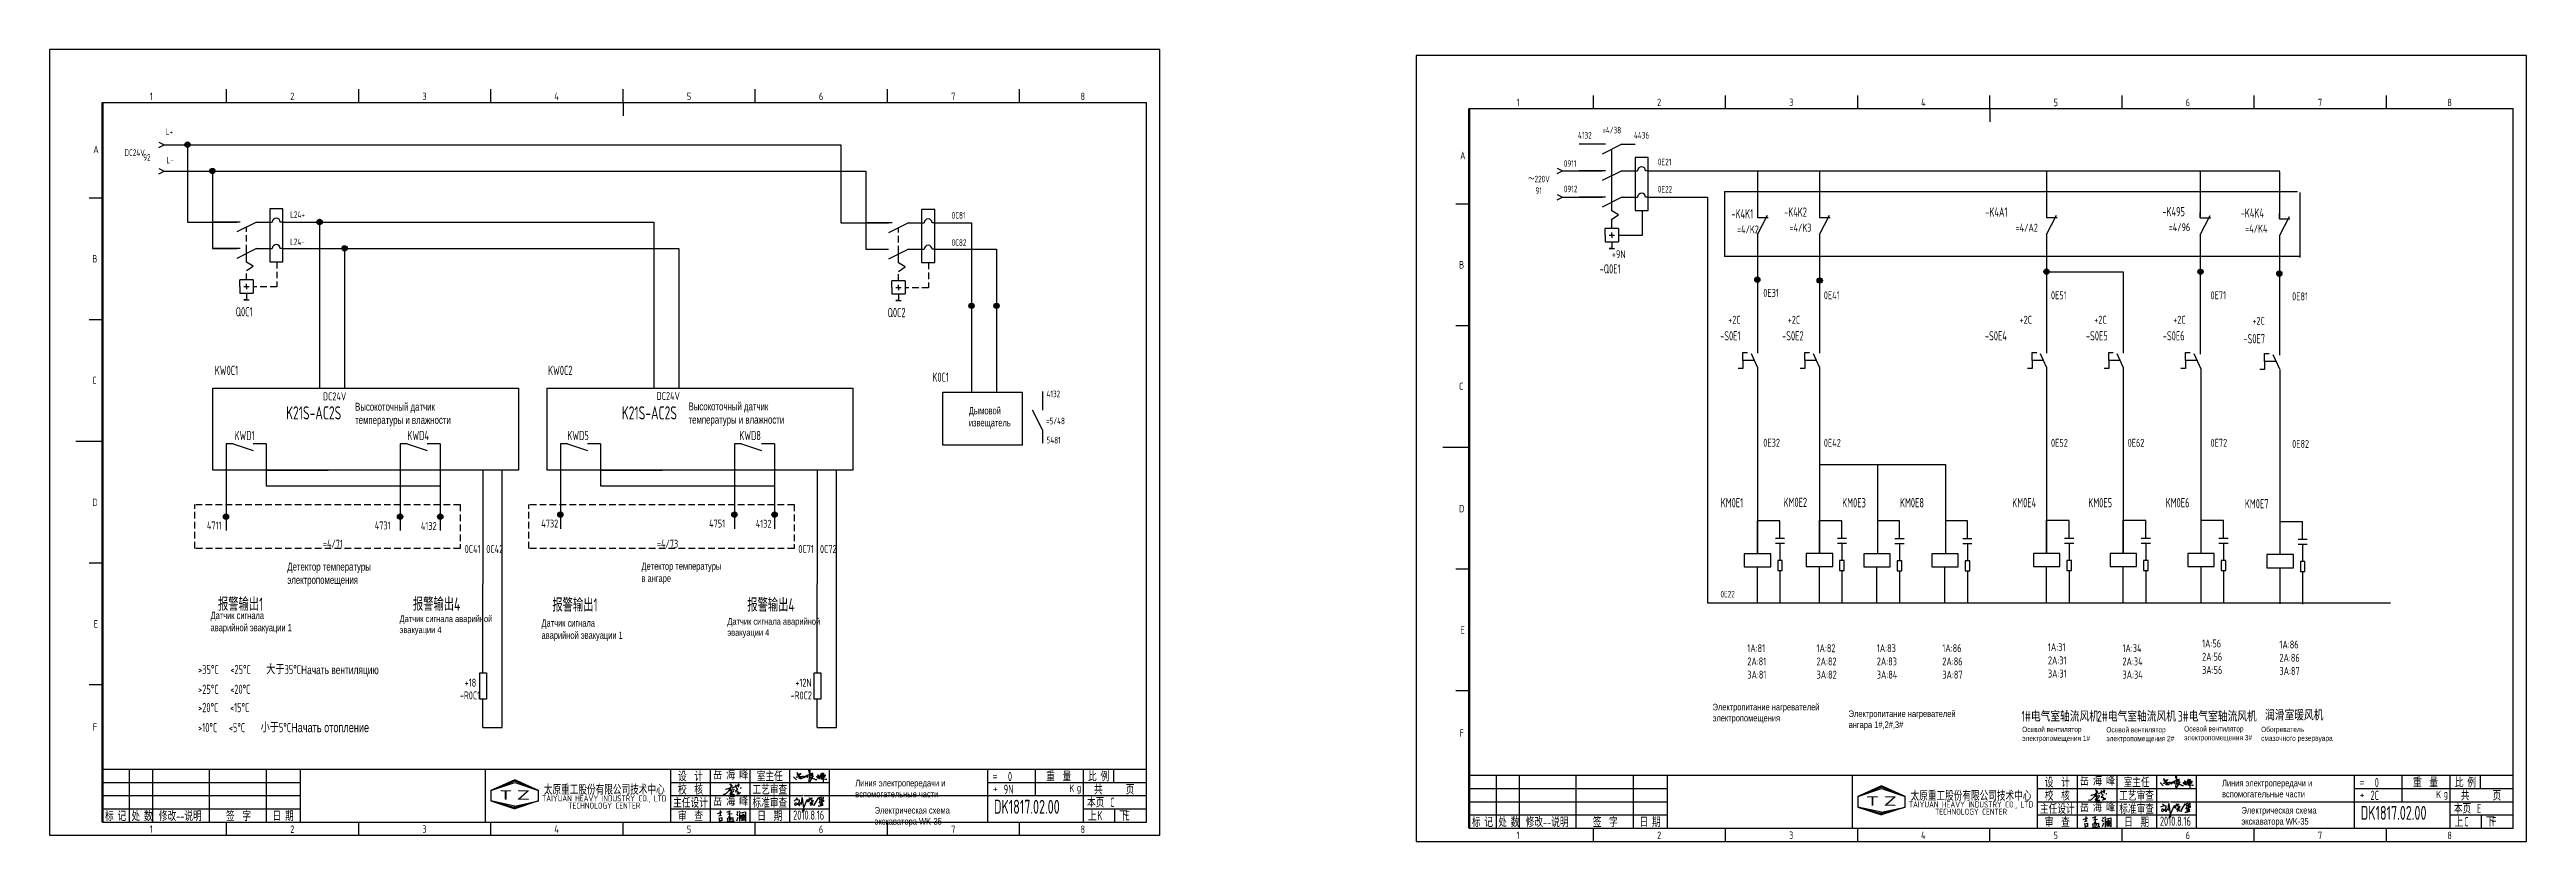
# Model space of a CAD drawing. Header units: millimetres. Extents: x 743 to 25007, y -5378 to 2245.
# Drawn here: x 4802 to 5739, y -1169 to -870 of the extents above; entities that cross this region are included whole.
import ezdxf
from ezdxf.enums import TextEntityAlignment as Align

# ---------------------------------------------------------------- set-up
doc = ezdxf.new("R2010")
doc.units = ezdxf.units.MM
doc.header["$LTSCALE"] = 10
doc.header["$MEASUREMENT"] = 0
for name, pattern in [('DASHED2', [0.375, 0.25, -0.125]), ('HIDDEN', [0.375, 0.25, -0.125]), ('HIDDEN2', [4.7625, 3.175, -1.5875])]:
    doc.linetypes.add(name, pattern=pattern)
for name, color, linetype in [('01', 7, 'Continuous'), ('11', 3, 'Continuous'), ('78', 7, 'DASHED2'), ('CONTINUOUS', 7, 'Continuous')]:
    doc.layers.add(name, color=color, linetype=linetype)
doc.styles.add('ROMAN', font='ROMANC.shx', dxfattribs={"width": 0.7, "height": 0.7})
doc.styles.get("Standard").update_dxf_attribs({"font": 'isocp', "width": 0.707, "bigfont": 'intecad.shx'})

msp = doc.modelspace()

# ---------------------------------------------------------------- texts
at = {"width": 0.707}
for s, height, p in [('4132', 2.5, (5179.06, -1001.06)), ('=5/48', 2.5, (5178.89, -1011.28)), ('5481', 2.5, (5179.06, -1018.53)), ('1#电气室轴流风机', 4, (5547.92, -1123.68)), ('2#电气室轴流风机', 4, (5576.57, -1123.68)), ('3#电气室轴流风机', 4, (5607.1, -1123.68)), ('润滑室暖风机', 4, (5640.08, -1123.24)), ('    0', 3.5, (5158.63, -1146.17)), ('9N', 3.5, (5162.87, -1151)), ('C', 3.5, (5203.15, -1155.97)), ('2C', 3.5, (5679.95, -1153.3)), ('    0', 3.5, (5675.71, -1148.47)), ('K', 3.5, (5198.32, -1160.95)), ('E', 3.5, (5208.88, -1160.95)), ('C', 3.5, (5715.4, -1163.24)), ('E', 3.5, (5720.23, -1158.27)), ('F', 3.5, (5725.96, -1163.24))]:
    msp.add_text(s, height=height, dxfattribs=at).set_placement(p)
at = {"attachment_point": 1}
for s, insert, char_height, width in [('{\\fArial|b0|i0|c204|p34;Высокоточный датчик температуры и влажности}', (4917.47, -1003.16), 3, 47.2757), ('{\\fArial|b0|i0|c204|p34;Высокоточный датчик температуры и влажности}', (5043.62, -1003.04), 3, 47.2757), ('{\\fArial|b0|i0|c204|p34;\\H0.9167x;Дымовой \\fArial|b0|i0|c0|p34;\\P\\fArial|b0|i0|c204|p34;извещатель \\H1.0909x; }', (5149.68, -1004.77), 3, 35.8419), ('{\\fArial|b0|i0|c204|p34;Детектор температуры электропомещения }', (4891.82, -1063.61), 3, 35.8419), ('{\\fArial|b0|i0|c204|p34;\\H0.9167x;Детектор температуры в ангаре}', (5025.83, -1063.54), 3, 30.4708), ('{\\fArial|b0|i0|c204|p34;Датчик сигнала аварийной эвакуации 1}', (4862.8, -1082.18), 2.75, 31.8098), ('{\\fArial|b0|i0|c204|p34;Датчик сигнала аварийной эвакуации 4}', (4934.3, -1083.56), 2.5, 32.0898), ('{\\fArial|b0|i0|c204|p34;Датчик сигнала аварийной эвакуации 1}', (4988, -1085.07), 2.75, 31.8098), ('{\\fArial|b0|i0|c204|p34;Датчик сигнала аварийной эвакуации 4}', (5058.32, -1084.57), 2.5, 32.0898), ('>35%%DC   <25%%DC    大于35%%DC{\\fArial|b0|i0|c204|p34;\\H0.9167x;Начать вентиляцию}', (4858.1, -1102.24), 3.5, 86.909), ('>25%%DC   <20%%DC    ', (4858.1, -1109.7), 3.5, 86.909), ('>20%%DC   <15%%DC    ', (4858.1, -1116.61), 3.5, 86.909), ('>10%%DC   <5%%DC    小于5%%DC{\\fArial|b0|i0|c204|p34;Начать отопление}', (4858.1, -1124.18), 3.5, 86.909), ('{\\fArial|b0|i0|c204|p34;Электропитание нагревателей электропомещения}', (5431.05, -1116.93), 2.5, 38.4578), ('{\\fArial|b0|i0|c204|p34;Электропитание нагревателей ангара 1#,2#,3#}', (5482.52, -1119.44), 2.5, 38.4578), ('{\\fArial|b0|i0|c204|p34;Осевой вентилятор электропомещения 1#}', (5548.18, -1125.64), 2, 21.0244), ('{\\fArial|b0|i0|c204|p34;Осевой вентилятор электропомещения \\fArial|b0|i0|c0|p34;2\\fArial|b0|i0|c204|p34;#}', (5580.02, -1125.74), 2, 21.0244), ('{\\fArial|b0|i0|c204|p34;Осевой вентилятор электропомещения \\fArial|b0|i0|c0|p34;3\\fArial|b0|i0|c204|p34;#}', (5609.45, -1125.42), 2, 21.0244), ('{\\fArial|b0|i0|c204|p34;Обогреватель смазочного резервуара }', (5638.59, -1125.63), 2, 22.9348), ('岳 海 峰', (5052.9, -1142.03), 3.5, 12.9495), ('岳 海 峰', (5052.9, -1152.03), 3.5, 12.9495), ('{\\fArial|b0|i0|c204|p34;Линия электропередачи и вспомогательные части\\~}', (5106.7, -1145.66), 2.5, 35.3915), ('岳 海 峰', (5569.99, -1144.33), 3.5, 12.9495), ('{\\fArial|b0|i0|c204|p34;Линия электропередачи и вспомогательные части\\~}', (5623.78, -1145.66), 2.5, 35.3915), ('2010.8.16', (5083.2, -1157.27), 3.5, 12.1142), ('{\\fArial|b0|i0|c204|p34;\\C3;Электрическая схема экскаватора WK-35}', (5114.05, -1155.95), 2.5, 35.3915), ('岳 海 峰', (5569.99, -1154.33), 3.5, 12.9495), ('2010.8.16', (5600.28, -1159.56), 3.5, 12.1142), ('{\\fArial|b0|i0|c204|p34;\\C3;Электрическая схема экскаватора WK-35}', (5631.14, -1155.95), 2.5, 35.3915)]:
    msp.add_mtext(s, dxfattribs=dict(at, insert=insert, char_height=char_height, width=width))
at = {"layer": '11', "width": 0.707}
for p in [(5159.15, -1158.49), (5676.23, -1160.79)]:
    msp.add_text('DK1817.02.00', height=5.25, dxfattribs=at).set_placement(p)
at = {"layer": 'CONTINUOUS', "linetype": 'Continuous', "style": 'ROMAN'}
for s, height, width, p in [('1', 2.8, 0.7, (4839.8, -888.72)), ('2', 2.8, 0.7, (4892.96, -888.72)), ('3', 2.8, 0.7, (4942.94, -888.72)), ('4', 2.8, 0.7, (4992.83, -888.72)), ('5', 2.8, 0.7, (5042.97, -888.76)), ('6', 2.8, 0.7, (5092.95, -888.76)), ('7', 2.8, 0.7, (5142.98, -888.76)), ('8', 2.8, 0.7, (5191.93, -888.76)), ('1', 2.8, 0.7, (5356.89, -891.02)), ('2', 2.8, 0.7, (5410.05, -891.02)), ('3', 2.8, 0.7, (5460.02, -891.02)), ('4', 2.8, 0.7, (5509.91, -891.02)), ('5', 2.8, 0.7, (5560.05, -891.06)), ('6', 2.8, 0.7, (5610.03, -891.06)), ('7', 2.8, 0.7, (5660.07, -891.06)), ('8', 2.8, 0.7, (5709.02, -891.06)), ('A', 2.8, 0.7, (4818.44, -908.81)), ('A', 2.8, 0.7, (5335.53, -911.11)), ('B', 2.8, 0.7, (4818.05, -950.13)), ('B', 2.8, 0.7, (5335.14, -952.43)), ('C', 2.8, 0.7, (4818.05, -996.07)), ('C', 2.8, 0.7, (5335.14, -998.37)), ('D', 2.8, 0.7, (4818.05, -1042.24)), ('D', 2.8, 0.7, (5335.14, -1044.54)), ('E', 2.8, 0.7, (4818.61, -1088.13)), ('E', 2.8, 0.7, (5335.69, -1090.43)), ('F', 2.8, 0.7, (4818.26, -1127.13)), ('F', 2.8, 0.7, (5335.34, -1129.43)), ('T', 3.5, 1.8, (4971.87, -1153.16)), ('Z', 3.5, 1.8, (4978.57, -1153.16)), ('K', 2.8, 0.7, (5187.71, -1150.27)), ('g', 2.8, 0.7, (5190.54, -1150.01)), ('T', 3.5, 1.8, (5488.96, -1155.46)), ('Z', 3.5, 1.8, (5495.66, -1155.46)), ('K', 2.8, 0.7, (5704.8, -1152.57)), ('g', 2.8, 0.7, (5707.63, -1152.3)), ('1', 2.8, 0.7, (4839.8, -1165.72)), ('2', 2.8, 0.7, (4892.96, -1165.72)), ('3', 2.8, 0.7, (4942.94, -1165.72)), ('4', 2.8, 0.7, (4992.83, -1165.72)), ('5', 2.8, 0.7, (5042.97, -1165.76)), ('6', 2.8, 0.7, (5092.95, -1165.76)), ('7', 2.8, 0.7, (5142.98, -1165.76)), ('8', 2.8, 0.7, (5191.93, -1165.76)), ('1', 2.8, 0.7, (5356.89, -1168.02)), ('2', 2.8, 0.7, (5410.05, -1168.02)), ('3', 2.8, 0.7, (5460.02, -1168.02)), ('4', 2.8, 0.7, (5509.91, -1168.02)), ('5', 2.8, 0.7, (5560.05, -1168.06)), ('6', 2.8, 0.7, (5610.03, -1168.06)), ('7', 2.8, 0.7, (5660.07, -1168.06)), ('8', 2.8, 0.7, (5709.02, -1168.06))]:
    msp.add_text(s, height=height, dxfattribs=dict(at, width=width)).set_placement(p)
at = {"layer": 'CONTINUOUS', "color": 7, "width": 0.707}
for s, p in [('L+', (4845.82, -901.93)), ('=4/38', (5389.36, -901.37)), ('DC24V', (4830.26, -909.85)), ('4132', (5380.12, -903.29)), ('4436', (5401.32, -903.29)), ('92', (4837.3, -911.61)), ('L-', (4846.09, -912.7)), ('～220V', (5361.21, -919.86)), ('0911', (5374.78, -913.99)), ('0E21', (5410.34, -913.39)), ('91', (5364.04, -924.24)), ('0912', (5374.78, -923.59)), ('0E22', (5410.34, -923.7)), ('L24+', (4892.93, -933.28)), ('0C81', (5143.21, -933.57)), ('L24-', (4892.88, -943.58)), ('0C82', (5143.17, -943.88)), ('0E22', (5434.02, -1076.76))]:
    msp.add_text(s, height=2.5, dxfattribs=at).set_placement(p)
at = {"layer": 'CONTINUOUS', "width": 0.707}
for s, height, p in [('-K4K1', 3.5, (5438.18, -933.48)), ('-K4K2', 3.5, (5458.12, -932.83)), ('-K4A1', 3.5, (5534.22, -932.83)), ('-K495', 3.5, (5601.21, -932.66)), ('-K4K4', 3.5, (5630.85, -933.2)), ('+9N', 3, (5392.95, -948.51)), ('-Q0E1', 3.5, (5388.33, -954.3)), ('0E31', 3, (5450.24, -963.13)), ('0E41', 3, (5473.13, -964.03)), ('0E51', 3, (5559.07, -964.03)), ('0E71', 3, (5619.42, -964.03)), ('0E81', 3, (5650.3, -964.44)), ('Q0C1', 3.5, (4872.32, -970.52)), ('Q0C2', 3.5, (5118.95, -970.81)), ('+2C', 3, (5436.95, -973.28)), ('+2C', 3, (5459.48, -973.28)), ('+2C', 3, (5547.2, -973.28)), ('+2C', 3, (5575.43, -973.28)), ('+2C', 3, (5605.31, -973.28)), ('+2C', 3, (5635.26, -973.69)), ('-S0E1', 3.5, (5433.9, -979.6)), ('-S0E2', 3.5, (5457.34, -979.6)), ('-S0E4', 3.5, (5534.08, -979.6)), ('-S0E5', 3.5, (5572.29, -979.6)), ('-S0E6', 3.5, (5601.38, -979.6)), ('-S0E7', 3.5, (5631.88, -980.72)), ('KW0C1', 3.5, (4864.41, -992.67)), ('KW0C2', 3.5, (4990.48, -992.67)), ('K0C1', 3.5, (5135.89, -995.24)), ('DC24V', 3, (4905.3, -1002.24)), ('DC24V', 3, (5031.53, -1002.08)), ('K21S-AC2S ', 5, (4891.37, -1009.48)), ('K21S-AC2S ', 5, (5018.37, -1009.48)), ('KWD1', 3.5, (4871.87, -1017.29)), ('KWD4', 3.5, (4937.27, -1017.29)), ('KWD5', 3.5, (4997.78, -1017.29)), ('KWD8', 3.5, (5062.84, -1017.29)), ('0E32', 3, (5450.24, -1019.76)), ('0E42', 3, (5473.13, -1019.8)), ('0E52', 3, (5559.07, -1019.8)), ('0E62', 3, (5588.07, -1019.79)), ('0E72', 3, (5619.42, -1019.79)), ('0E82', 3, (5650.3, -1020.2)), ('KM0E1', 3.5, (5434.14, -1042.68)), ('KM0E2', 3.5, (5457.9, -1042.54)), ('KM0E3', 3.5, (5480.08, -1042.68)), ('KM0E8', 3.5, (5501.94, -1042.68)), ('KM0E4', 3.5, (5544.41, -1042.68)), ('KM0E5', 3.5, (5573.18, -1042.68)), ('KM0E6', 3.5, (5602.47, -1042.68)), ('KM0E7', 3.5, (5632.42, -1043.09)), ('4711', 3, (4861.41, -1051.03)), ('4731', 3, (4924.91, -1051.03)), ('4132', 3, (4942.36, -1051.22)), ('4732', 3, (4987.9, -1050.31)), ('4751', 3, (5051.4, -1050.31)), ('4132', 3, (5069.06, -1050.39)), ('=4/71', 3, (4905.3, -1057.95)), ('0C41', 3, (4958.92, -1059.94)), ('0C42', 3, (4967.1, -1059.94)), ('=4/73', 3, (5031.67, -1057.95)), ('0C71', 3, (5085.17, -1059.94)), ('0C72', 3, (5093.35, -1059.94)), ('报警输出1', 5, (4865.61, -1081.77)), ('报警输出4', 5, (4939.35, -1081.77)), ('报警输出1', 5, (4992.11, -1082.07)), ('报警输出4', 5, (5065.85, -1082.07)), ('1A:81', 3, (5444.19, -1097.43)), ('1A:82', 3, (5470.39, -1097.43)), ('1A:83', 3, (5493.18, -1097.43)), ('1A:86', 3, (5517.97, -1097.43)), ('1A:31', 3, (5557.92, -1097.04)), ('1A:34', 3, (5586.12, -1097.43)), ('1A:56', 3, (5616.24, -1095.64)), ('1A:86', 3, (5645.51, -1096.05)), ('2A:81', 3, (5444.19, -1102.43)), ('3A:81', 3, (5444.19, -1107.43)), ('2A:82', 3, (5470.39, -1102.43)), ('3A:82', 3, (5470.39, -1107.43)), ('2A:83', 3, (5493.18, -1102.43)), ('3A:84', 3, (5493.18, -1107.43)), ('2A:86', 3, (5517.97, -1102.43)), ('3A:87', 3, (5517.97, -1107.43)), ('2A:31', 3, (5557.92, -1102.04)), ('3A:31', 3, (5557.92, -1107.04)), ('2A:34', 3, (5586.12, -1102.43)), ('3A:34', 3, (5586.12, -1107.43)), ('2A:56', 3, (5616.24, -1100.64)), ('3A:56', 3, (5616.24, -1105.64)), ('2A:86', 3, (5645.51, -1101.05)), ('3A:87', 3, (5645.51, -1106.05)), ('-R0C1', 3, (4957.09, -1115.26)), ('+18', 3, (4958.92, -1110.46)), ('-R0C2', 3, (5082.2, -1115.26)), ('+12N', 3, (5084.03, -1110.46))]:
    msp.add_text(s, height=height, dxfattribs=at).set_placement(p)
at = {"layer": 'CONTINUOUS', "color": 6, "width": 0.707}
for s, p in [('=4/K2', (5440.3, -939.13)), ('=4/K3', (5460.16, -938.48)), ('=4/A2', (5545.69, -938.48)), ('=4/96', (5603.6, -938.31)), ('=4/K4', (5632.55, -938.85))]:
    msp.add_text(s, height=3, dxfattribs=at).set_placement(p)
at = {"layer": 'CONTINUOUS', "width": 0.67}
for s, p in [('设  计', (5044.37, -1144.16)), ('室主任', (5074.37, -1144.16)), ('重  量', (5183.67, -1144.16)), ('比 例', (5198.77, -1144.16)), ('主任设计', (5044.37, -1154.16)), ('校  核', (5044.37, -1149.16)), ('标准审查', (5074.37, -1154.16)), ('工艺审查', (5074.37, -1149.16)), ('本页', (5197.67, -1154.05)), ('共      页', (5204.67, -1149.16)), ('校  核', (5561.46, -1151.46)), ('设  计', (5561.46, -1146.46)), ('工艺审查', (5591.46, -1151.46)), ('室主任', (5591.46, -1146.46)), ('重  量', (5700.76, -1146.46)), ('比 例', (5715.86, -1146.46)), ('共      页', (5721.76, -1151.45)), ('标 记', (4826.87, -1159.16)), ('处 数', (4836.87, -1159.16)), ('修改--说明', (4851.34, -1159.16)), ('签  字', (4873.37, -1159.16)), ('日 期', (4890.25, -1159.16)), ('审  查', (5044.37, -1159.16)), ('日  期', (5074.37, -1159.16)), ('上', (5196.37, -1159.15)), ('下', (5208.2, -1159.15)), ('标 记', (5343.96, -1161.46)), ('处 数', (5353.96, -1161.46)), ('修改--说明', (5368.43, -1161.46)), ('签  字', (5390.46, -1161.46)), ('日 期', (5407.34, -1161.46)), ('主任设计', (5561.46, -1156.46)), ('审  查', (5561.46, -1161.46)), ('标准审查', (5591.46, -1156.46)), ('日  期', (5591.46, -1161.46)), ('本页', (5714.76, -1156.35)), ('上', (5713.46, -1161.44)), ('下', (5725.28, -1161.44))]:
    msp.add_text(s, height=3.5, dxfattribs=at).set_placement(p, align=Align.MIDDLE)
at = {"layer": 'CONTINUOUS', "linetype": 'Continuous', "style": 'ROMAN'}
for s, p in [('=', (5158.61, -1145.61)), ('+', (5158.71, -1150.35)), ('=', (5675.69, -1147.91)), ('+', (5675.8, -1152.65))]:
    msp.add_text(s, height=2.8, dxfattribs=at).set_placement(p)
at = {"layer": 'CONTINUOUS', "char_height": 3.3, "width": 50, "attachment_point": 5, "line_spacing_factor": 0.7125}
for insert in [(5011.74, -1152.1), (5528.82, -1154.4)]:
    msp.add_mtext('{\\f宋体|b0|i0|c134|p2;太原重工股份有限公司技术中心\\P\\Fromans.shx;\\H0.6969x;TAIYUAN HEAVY INDUSTRY CO., LTD\\PTECHNOLOGY CENTER}', dxfattribs=dict(at, insert=insert))

# ---------------------------------------------------------------- blocks, each defined once
blk = doc.blocks.new('A$C5BE500A0')
for p, q in [((0, 24), (1, 24)), ((1, 24), (13, 11)), ((12, 21), (14, 23)), ((14, 23), (18, 23)), ((15, 41), (22, 26)), ((15, 40), (15, 41)), ((15, 38), (15, 40)), ((15, 32), (21, 35)), ((16, 32), (15, 32)), ((19, 30), (16, 32)), ((18, 23), (26, 25)), ((22, 26), (19, 30)), ((21, 35), (24, 35)), ((25, 30), (23, 28)), ((23, 28), (23, 28)), ((23, 18), (24, 19)), ((24, 17), (23, 18)), ((24, 35), (28, 36)), ((24, 19), (26, 20)), ((27, 31), (25, 30)), ((26, 16), (25, 15)), ((26, 25), (37, 26)), ((26, 20), (29, 21)), ((28, 20), (26, 16)), ((29, 34), (27, 31)), ((28, 36), (30, 37)), ((29, 22), (28, 20)), ((29, 15), (28, 16)), ((30, 38), (29, 34)), ((30, 23), (29, 22)), ((29, 21), (33, 21)), ((32, 15), (29, 15)), ((30, 37), (30, 38)), ((32, 23), (30, 23)), ((33, 22), (32, 23)), ((35, 16), (32, 15)), ((33, 21), (33, 22)), ((38, 18), (35, 16)), ((37, 26), (41, 26)), ((40, 20), (38, 18)), ((40, 23), (44, 25)), ((41, 22), (40, 20)), ((41, 26), (42, 24)), ((42, 24), (41, 22)), ((44, 25), (51, 28)), ((45, 19), (49, 23)), ((49, 23), (54, 27)), ((51, 28), (56, 29)), ((54, 27), (59, 30)), ((56, 29), (61, 30)), ((57, 21), (56, 20)), ((57, 32), (57, 30)), ((57, 30), (58, 25)), ((58, 25), (57, 21)), ((59, 30), (65, 34)), ((61, 30), (62, 29)), ((63, 21), (76, 18)), ((67, 21), (63, 21)), ((65, 18), (63, 9)), ((63, 9), (64, 0)), ((64, 52), (66, 52)), ((64, 49), (64, 52)), ((65, 44), (64, 49)), ((64, 0), (67, 3)), ((64, 0), (64, 0)), ((67, 49), (65, 18)), ((68, 40), (65, 44)), ((65, 34), (72, 37)), ((66, 52), (66, 51)), ((66, 51), (67, 49)), ((70, 21), (67, 21)), ((67, 3), (74, 14)), ((70, 36), (68, 40)), ((68, 29), (73, 29)), ((69, 29), (68, 29)), ((72, 30), (69, 29)), ((74, 33), (70, 36)), ((75, 36), (70, 34)), ((70, 33), (72, 34)), ((70, 34), (70, 33)), ((77, 24), (70, 21)), ((72, 37), (78, 39)), ((72, 34), (75, 34)), ((75, 32), (72, 30)), ((73, 29), (78, 30)), ((78, 31), (74, 33)), ((74, 14), (78, 20)), ((80, 39), (75, 36)), ((75, 34), (77, 34)), ((77, 33), (75, 32)), ((76, 18), (82, 17)), ((77, 34), (78, 34)), ((78, 33), (77, 33)), ((80, 25), (77, 24)), ((78, 39), (80, 39)), ((78, 34), (78, 33)), ((80, 30), (78, 31)), ((78, 30), (80, 30)), ((78, 20), (81, 26)), ((82, 27), (80, 25)), ((81, 26), (82, 27)), ((82, 17), (87, 15)), ((87, 15), (91, 13)), ((91, 13), (95, 13)), ((95, 25), (95, 24)), ((95, 24), (95, 23)), ((95, 23), (96, 23)), ((95, 13), (96, 13)), ((96, 23), (97, 23)), ((99, 24), (97, 26)), ((97, 23), (98, 25)), ((98, 25), (101, 27)), ((99, 31), (100, 32)), ((101, 23), (99, 24)), ((99, 17), (102, 21)), ((101, 21), (99, 17)), ((100, 32), (101, 32)), ((101, 32), (102, 31)), ((102, 28), (101, 21)), ((101, 27), (103, 26)), ((103, 24), (101, 23)), ((102, 31), (102, 28)), ((102, 21), (103, 22)), ((103, 26), (105, 25)), ((105, 24), (103, 24)), ((103, 22), (104, 20)), ((104, 29), (108, 26)), ((104, 20), (104, 19)), ((104, 19), (105, 16)), ((105, 25), (105, 24)), ((105, 16), (106, 16)), ((106, 16), (108, 17)), ((108, 26), (116, 20)), ((108, 17), (111, 23)), ((111, 23), (113, 31)), ((113, 31), (112, 31)), ((112, 22), (126, 23)), ((115, 22), (112, 22)), ((113, 31), (114, 35)), ((117, 33), (113, 31)), ((113, 27), (127, 26)), ((125, 27), (113, 27)), ((113, 15), (125, 15)), ((114, 35), (115, 38)), ((115, 38), (118, 39)), ((122, 23), (115, 22)), ((116, 20), (119, 19)), ((122, 35), (117, 33)), ((117, 31), (121, 32)), ((118, 39), (123, 38)), ((119, 19), (121, 20)), ((121, 32), (124, 32)), ((121, 20), (121, 21)), ((125, 37), (122, 35)), ((122, 31), (122, 2)), ((123, 28), (122, 31)), ((126, 25), (122, 23)), ((123, 38), (125, 37)), ((128, 25), (123, 28)), ((124, 32), (129, 31)), ((128, 27), (125, 27)), ((125, 15), (132, 14)), ((127, 26), (126, 25)), ((126, 23), (130, 24)), ((130, 28), (128, 27)), ((131, 24), (128, 25)), ((129, 31), (131, 30)), ((131, 30), (130, 28)), ((130, 24), (131, 24)), ((132, 14), (137, 14))]:
    blk.add_line(p, q)
blk = doc.blocks.new('lf')
for points in [[(421.5, 320.1), (421.3, 317.6), (420, 315.1), (418.6, 312.6), (416.7, 310.5), (414.9, 308.5), (411.9, 305.6), (410.1, 304.1), (408, 302.6), (406.1, 302), (403.6, 302.6), (403.6, 303.5), (403.9, 303.5)], [(409.4, 317.6), (411.9, 317.6), (420.7, 320.5), (429.4, 326.1), (429, 328.4), (426.7, 330.1), (424.2, 331.3), (423.4, 332.6), (424.4, 333.4), (425, 330.7), (425, 327.4), (425, 324.7), (424.8, 321.8), (424.8, 320.3), (424.8, 318.7), (425, 314.7), (425, 313), (424.8, 313)], [(421.3, 316.2), (424.8, 315.9), (427.1, 316), (429.8, 316), (434.8, 316.8), (436, 316.8)], [(421.9, 314.1), (423.8, 314.1), (425.4, 313.7), (426, 313), (426.9, 312), (427.1, 312), (426.5, 310.5), (426.1, 309.5), (424.2, 306.6), (423.1, 305.4), (422.1, 304.5), (423.2, 303.3), (427.3, 303.1), (429.8, 303.1), (432.3, 302.9), (435.4, 302.7), (433.1, 299.9), (424.6, 299.5), (424, 300.4), (425.6, 303.3), (434.3, 313.5)], [(432.1, 320.3), (430.6, 321.6), (450.9, 331.7), (450.9, 332.2)], [(439.5, 330.9), (440, 324.5), (442, 320.7)], [(441.8, 320.7), (443.7, 320.1), (444.9, 317.6), (443.1, 315.5), (439.7, 311.8), (439.8, 310.6), (445.4, 311.2), (447, 310.3), (445.6, 307.4), (453.6, 308), (450.3, 304.7), (447, 303.3), (443.7, 303.1), (442.9, 303.7)], [(446.2, 333.8), (448.1, 330.5), (448.1, 326.7), (446.6, 323.8)], [(453.4, 322.4), (454.9, 322.2), (455.7, 321.8), (456.1, 321.6), (456.3, 321.4)]]:
    blk.add_lwpolyline(points)

# ---------------------------------------------------------------- hatches: boundary and pattern name
at = {"linetype": 'HIDDEN'}
h = msp.add_hatch(color=0, dxfattribs=at)
edge = h.paths.add_edge_path()
edge.add_arc((4854.06, -905.57), 1, 0, 360)
h = msp.add_hatch(color=0, dxfattribs=at)
edge = h.paths.add_edge_path()
edge.add_arc((4863.5, -915.57), 1, 0, 360)
h = msp.add_hatch(color=0, dxfattribs=at)
edge = h.paths.add_edge_path()
edge.add_arc((4904.06, -934.82), 1, 0, 360)
h = msp.add_hatch(color=0, dxfattribs=at)
edge = h.paths.add_edge_path()
edge.add_arc((4913.5, -944.82), 1, 0, 360)
h = msp.add_hatch(color=0, dxfattribs=at)
edge = h.paths.add_edge_path()
edge.add_arc((5447.97, -956.63), 1, 0, 360)
h = msp.add_hatch(color=0, dxfattribs=at)
edge = h.paths.add_edge_path()
edge.add_arc((5557.4, -953.6), 1, 0, 360)
h = msp.add_hatch(color=0, dxfattribs=at)
edge = h.paths.add_edge_path()
edge.add_arc((5615.65, -953.65), 1, 0, 360)
h = msp.add_hatch(color=0, dxfattribs=at)
edge = h.paths.add_edge_path()
edge.add_arc((5645.46, -954.38), 1, 0, 360)
h = msp.add_hatch(color=0, dxfattribs=at)
edge = h.paths.add_edge_path()
edge.add_arc((5471.59, -956.95), 1, 0, 360)
h = msp.add_hatch(color=0, dxfattribs=at)
edge = h.paths.add_edge_path()
edge.add_arc((5150.69, -966.53), 1, 0, 360)
h = msp.add_hatch(color=0, dxfattribs=at)
edge = h.paths.add_edge_path()
edge.add_arc((5160.14, -966.53), 1, 0, 360)
h = msp.add_hatch(color=0, dxfattribs=at)
edge = h.paths.add_edge_path()
edge.add_arc((4868.64, -1046.2), 1, 0, 360)
h = msp.add_hatch(color=0, dxfattribs=at)
edge = h.paths.add_edge_path()
edge.add_arc((4934.48, -1046.2), 1, 0, 360)
h = msp.add_hatch(color=0, dxfattribs=at)
edge = h.paths.add_edge_path()
edge.add_arc((4949.7, -1046.2), 1, 0, 360)
h = msp.add_hatch(color=0, dxfattribs=at)
edge = h.paths.add_edge_path()
edge.add_arc((4995.13, -1045.48), 1, 0, 360)
h = msp.add_hatch(color=0, dxfattribs=at)
edge = h.paths.add_edge_path()
edge.add_arc((5060.98, -1045.48), 1, 0, 360)
h = msp.add_hatch(color=0, dxfattribs=at)
edge = h.paths.add_edge_path()
edge.add_arc((5076.19, -1045.48), 1, 0, 360)

# ---------------------------------------------------------------- linework, layer by layer
for p, q in [((4854.06, -904.86), (4854.06, -934.86)), ((5101.3, -905.62), (5101.3, -935.15)), ((4863.5, -914.86), (4863.5, -944.86)), ((5110.74, -915.62), (5110.74, -945.15)), ((5429.1, -925.44), (5429.1, -1078.84)), ((4904.06, -934.86), (4904.06, -997.61)), ((5030.55, -934.86), (5030.55, -997.61)), ((5150.69, -935.15), (5150.69, -999.14)), ((5448.05, -933.1), (5452.06, -933.1)), ((5471.49, -933.1), (5475.5, -933.1)), ((5557.43, -933.1), (5561.45, -933.1)), ((5615.53, -933.23), (5615.53, -931.23)), ((5615.53, -933.23), (5619.54, -933.23)), ((5645.47, -933.64), (5645.47, -931.64)), ((5645.47, -933.64), (5649.49, -933.64)), ((4913.5, -944.86), (4913.5, -997.61)), ((5040, -944.86), (5040, -997.61)), ((5160.14, -945.15), (5160.14, -999.14)), ((5557.43, -953.67), (5586.43, -953.67)), ((5442.52, -990.24), (5440.77, -990.24)), ((5442.52, -987.23), (5442.52, -984.22)), ((5442.52, -984.22), (5444.28, -984.22)), ((5446.91, -987.23), (5442.52, -987.23)), ((5442.52, -987.23), (5442.52, -990.24)), ((5442.52, -987.23), (5442.52, -990.24)), ((5448.05, -989.73), (5448.05, -1007.19)), ((5465.96, -990.24), (5464.21, -990.24)), ((5465.96, -984.22), (5467.72, -984.22)), ((5465.96, -987.23), (5465.96, -984.22)), ((5465.96, -987.23), (5465.96, -990.24)), ((5465.96, -987.23), (5465.96, -990.24)), ((5470.35, -987.23), (5465.96, -987.23)), ((5551.91, -990.24), (5550.15, -990.24)), ((5551.91, -984.22), (5553.66, -984.22)), ((5551.91, -987.23), (5551.91, -984.22)), ((5556.29, -987.23), (5551.91, -987.23)), ((5551.91, -987.23), (5551.91, -990.24)), ((5551.91, -987.23), (5551.91, -990.24)), ((5580.91, -990.24), (5579.16, -990.24)), ((5580.91, -984.22), (5582.66, -984.22)), ((5580.91, -987.23), (5580.91, -984.22)), ((5580.91, -987.23), (5580.91, -990.24)), ((5580.91, -987.23), (5580.91, -990.24)), ((5585.3, -987.23), (5580.91, -987.23)), ((5610, -990.24), (5608.25, -990.24)), ((5610, -987.23), (5610, -984.22)), ((5610, -984.22), (5611.76, -984.22)), ((5614.39, -987.23), (5610, -987.23)), ((5610, -987.23), (5610, -990.24)), ((5610, -987.23), (5610, -990.24)), ((5639.88, -990.59), (5638.13, -990.59)), ((5639.88, -987.58), (5639.88, -984.57)), ((5639.88, -984.57), (5641.64, -984.57)), ((5644.27, -987.58), (5639.88, -987.58)), ((5639.88, -987.58), (5639.88, -990.59)), ((5639.88, -987.58), (5639.88, -990.59)), ((5177.55, -998.95), (5177.55, -1005.92)), ((5177.55, -1013.42), (5173.8, -1005.92)), ((5448.05, -1007.33), (5448.05, -1028.97)), ((4868.64, -1018.72), (4868.64, -1028.64)), ((4871.35, -1018.72), (4868.64, -1018.72)), ((4883.85, -1018.72), (4883.85, -1028.64)), ((4934.48, -1018.72), (4934.48, -1028.64)), ((4937.2, -1018.72), (4934.48, -1018.72)), ((4949.7, -1018.72), (4949.7, -1034.53)), ((4997.84, -1018.72), (4995.13, -1018.72)), ((4995.13, -1018.72), (4995.13, -1028.64)), ((5010.34, -1018.72), (5010.34, -1028.64)), ((5063.69, -1018.72), (5060.98, -1018.72)), ((5060.98, -1018.72), (5060.98, -1028.64)), ((5076.19, -1018.72), (5076.19, -1034.53)), ((5177.55, -1013.42), (5177.55, -1018.42)), ((4868.64, -1028.64), (4868.64, -1051.5)), ((4883.85, -1028.64), (4883.85, -1034.53)), ((4883.85, -1028.64), (4907.3, -1028.64)), ((4883.85, -1028.64), (4883.85, -1028.64)), ((4934.48, -1028.64), (4934.48, -1051.5)), ((4949.7, -1028.64), (4949.7, -1051.5)), ((4965.85, -1028.64), (4965.85, -1071.64)), ((4973.1, -1125.87), (4973.1, -1028.64)), ((4995.13, -1028.64), (4995.13, -1050.78)), ((5010.34, -1028.64), (5010.34, -1028.64)), ((5010.34, -1028.64), (5033.79, -1028.64)), ((5010.34, -1028.64), (5010.34, -1034.53)), ((5060.98, -1028.64), (5060.98, -1050.78)), ((5076.19, -1028.64), (5076.19, -1050.78)), ((5092.34, -1028.64), (5092.34, -1071.64)), ((5099.59, -1125.87), (5099.59, -1028.64)), ((5471.46, -1026.51), (5499.47, -1026.51)), ((5499.47, -1026.51), (5519.15, -1026.51)), ((4883.85, -1034.53), (4949.7, -1034.53)), ((5010.34, -1034.53), (5076.19, -1034.53)), ((5456.55, -1047.73), (5448.05, -1047.73)), ((5456.55, -1054.28), (5456.55, -1047.73)), ((5479.99, -1047.73), (5471.49, -1047.73)), ((5479.99, -1054.28), (5479.99, -1047.73)), ((5501.75, -1047.73), (5493.46, -1047.73)), ((5501.75, -1054.42), (5501.75, -1047.73)), ((5527.44, -1047.73), (5519.15, -1047.73)), ((5527.44, -1054.42), (5527.44, -1047.73)), ((5557.43, -1047.59), (5565.93, -1047.59)), ((5565.93, -1054.28), (5565.93, -1047.73)), ((5586.43, -1047.59), (5594.93, -1047.59)), ((5594.93, -1054.28), (5594.93, -1047.59)), ((5615.87, -1047.59), (5624.34, -1047.59)), ((5624.34, -1054.28), (5624.34, -1047.59)), ((5645.81, -1048), (5654.28, -1048)), ((5654.28, -1054.69), (5654.28, -1048)), ((5456.55, -1056.21), (5456.55, -1062.73)), ((5479.99, -1056.21), (5479.99, -1062.73)), ((5501.75, -1056.35), (5501.75, -1062.87)), ((5527.44, -1056.35), (5527.44, -1062.87)), ((5565.93, -1056.21), (5565.93, -1062.73)), ((5594.93, -1056.21), (5594.93, -1062.73)), ((5624.34, -1056.21), (5624.34, -1062.73)), ((5654.28, -1056.62), (5654.28, -1063.14)), ((5456.55, -1066.51), (5456.55, -1078.84)), ((5479.99, -1066.51), (5479.99, -1078.84)), ((5501.75, -1066.65), (5501.75, -1078.98)), ((5527.44, -1066.65), (5527.44, -1078.98)), ((5565.93, -1066.51), (5565.93, -1078.84)), ((5594.93, -1066.51), (5594.93, -1078.84)), ((5624.34, -1066.51), (5624.34, -1078.84)), ((5654.28, -1066.91), (5654.28, -1079.25)), ((5429.1, -1078.84), (5687.52, -1078.84)), ((4965.85, -1125.87), (4973.1, -1125.87)), ((5092.34, -1125.87), (5099.59, -1125.87)), ((5096.87, -1151.66), (5156.87, -1151.66)), ((5054.58, -1158.46), (5056.4, -1157.81)), ((5055.1, -1159.24), (5056.14, -1158.98)), ((5055.1, -1160.01), (5055.36, -1161.44)), ((5055.23, -1160.14), (5056.27, -1159.88)), ((5056.27, -1161.18), (5055.23, -1161.18)), ((5055.36, -1158.98), (5055.36, -1158.98)), ((5055.59, -1157.28), (5055.59, -1159.09)), ((5056.27, -1159.88), (5056.27, -1161.18)), ((5058.14, -1157.86), (5059.3, -1157.34)), ((5058.14, -1157.86), (5058.14, -1157.86)), ((5058.15, -1161.49), (5060.91, -1161.12)), ((5058.21, -1160.14), (5058.47, -1161.44)), ((5058.34, -1160.14), (5060.41, -1159.88)), ((5058.53, -1158.63), (5060.08, -1158.38)), ((5059.3, -1159.93), (5058.79, -1159.67)), ((5059.3, -1157.34), (5059.05, -1158.12)), ((5059.05, -1158.12), (5059.05, -1158.38)), ((5059.05, -1158.38), (5059.3, -1159.93)), ((5059.12, -1160.14), (5059.12, -1161.18)), ((5059.63, -1160.01), (5059.63, -1160.79)), ((5060.41, -1159.88), (5060.41, -1161.31)), ((5061.72, -1158.57), (5062.27, -1159.3)), ((5061.9, -1157.63), (5062.27, -1158.27)), ((5061.9, -1161.12), (5062.42, -1159.78)), ((5062.72, -1157.42), (5063.09, -1158.06)), ((5062.96, -1158.36), (5062.96, -1161.36)), ((5063.27, -1159.51), (5063.3, -1160.21)), ((5064.97, -1159.3), (5063.3, -1159.63)), ((5063.3, -1160.21), (5065.09, -1159.9)), ((5063.33, -1159.15), (5064.75, -1158.84)), ((5063.42, -1158.21), (5065.12, -1157.84)), ((5063.86, -1160.55), (5063.52, -1161.06)), ((5063.72, -1159.81), (5063.91, -1159.97)), ((5064.12, -1158.51), (5064.21, -1161.12)), ((5064.54, -1159.63), (5064.36, -1159.97)), ((5064.54, -1160.38), (5064.88, -1160.72)), ((5065.15, -1161.3), (5064.88, -1161)), ((5065.09, -1159.9), (5064.97, -1159.3)), ((5065.12, -1157.84), (5065.15, -1157.84)), ((5065.15, -1157.84), (5065.15, -1161.3)), ((5571.19, -1160.66), (5573, -1160.02)), ((5571.7, -1161.44), (5572.74, -1161.18)), ((5571.96, -1161.18), (5571.96, -1161.18)), ((5572.2, -1159.49), (5572.2, -1161.3)), ((5574.74, -1160.06), (5575.91, -1159.54)), ((5574.74, -1160.06), (5574.74, -1160.06)), ((5575.13, -1160.84), (5576.69, -1160.58)), ((5575.91, -1162.13), (5575.39, -1161.87)), ((5575.91, -1159.54), (5575.65, -1160.32)), ((5575.65, -1160.32), (5575.65, -1160.58)), ((5575.65, -1160.58), (5575.91, -1162.13)), ((5578.33, -1160.78), (5578.87, -1161.5)), ((5578.51, -1159.84), (5578.87, -1160.47)), ((5579.33, -1159.62), (5579.69, -1160.26)), ((5579.57, -1160.56), (5579.57, -1163.56)), ((5579.87, -1161.72), (5579.9, -1162.41)), ((5581.57, -1161.5), (5579.9, -1161.84)), ((5579.93, -1161.35), (5581.36, -1161.05)), ((5580.03, -1160.41), (5581.72, -1160.05)), ((5580.72, -1160.71), (5580.81, -1163.32)), ((5581.15, -1161.84), (5580.97, -1162.17)), ((5581.69, -1162.11), (5581.57, -1161.5)), ((5581.72, -1160.05), (5581.75, -1160.05)), ((5581.75, -1160.05), (5581.75, -1163.5)), ((5613.96, -1153.96), (5673.96, -1153.96)), ((5571.7, -1162.22), (5571.96, -1163.64)), ((5571.83, -1162.35), (5572.87, -1162.09)), ((5572.87, -1163.38), (5571.83, -1163.38)), ((5572.87, -1162.09), (5572.87, -1163.38)), ((5574.75, -1163.69), (5577.52, -1163.33)), ((5574.81, -1162.35), (5575.07, -1163.64)), ((5574.94, -1162.35), (5577.02, -1162.09)), ((5575.72, -1162.35), (5575.72, -1163.38)), ((5576.24, -1162.22), (5576.24, -1162.99)), ((5577.02, -1162.09), (5577.02, -1163.51)), ((5578.51, -1163.32), (5579.02, -1161.99)), ((5579.9, -1162.41), (5581.69, -1162.11)), ((5580.46, -1162.75), (5580.12, -1163.26)), ((5580.33, -1162.02), (5580.51, -1162.17)), ((5581.14, -1162.59), (5581.48, -1162.92)), ((5581.75, -1163.5), (5581.48, -1163.2))]:
    msp.add_line(p, q)
at = {"color": 2, "linetype": 'ByBlock'}
for p, q in [((5435.61, -923.32), (5652.34, -923.32)), ((5435.61, -923.32), (5435.61, -947.86)), ((5653.25, -923.73), (5653.25, -948.27)), ((5653.1, -947.86), (5435.61, -947.86))]:
    msp.add_line(p, q, dxfattribs=at)
at = {"linetype": 'DASHED2'}
for p, q in [((4876.43, -946.01), (4876.43, -936.74)), ((5123.07, -946.3), (5123.07, -937.03)), ((4876.41, -956.75), (4876.41, -953.22)), ((4887.81, -949.86), (4887.81, -959.37)), ((5123.04, -957.04), (5123.04, -953.52)), ((5134.44, -950.15), (5134.44, -959.67)), ((4887.81, -959.37), (4878.91, -959.37)), ((5134.44, -959.67), (5125.54, -959.67)), ((4856.82, -1058.19), (4856.82, -1041.66)), ((4857.18, -1041.66), (4957.22, -1041.66)), ((4957.22, -1041.66), (4957.22, -1058.19)), ((4983.2, -1058.19), (4983.2, -1041.66)), ((4983.56, -1041.66), (5083.6, -1041.66)), ((5083.6, -1041.66), (5083.6, -1058.19)), ((4957.22, -1058.19), (4856.82, -1058.19)), ((5083.6, -1058.19), (4983.2, -1058.19))]:
    msp.add_line(p, q, dxfattribs=at)
at = {"color": 0, "linetype": 'ByBlock'}
for p, q in [((5448.05, -939.55), (5451.82, -932.22)), ((5471.49, -939.55), (5475.26, -932.22)), ((5557.43, -939.55), (5561.21, -932.22)), ((5615.53, -939.68), (5619.3, -932.35)), ((5645.47, -940.09), (5649.25, -932.76)), ((5448.05, -989.73), (5445.77, -984.72)), ((5471.49, -989.73), (5469.21, -984.72)), ((5557.43, -989.73), (5555.16, -984.72)), ((5586.43, -989.73), (5584.16, -984.72)), ((5615.84, -990.41), (5613.25, -984.72)), ((5645.72, -990.76), (5643.13, -985.07)), ((4871.35, -1018.72), (4878.85, -1021.22)), ((4883.85, -1018.72), (4878.85, -1018.72)), ((4937.2, -1018.72), (4944.7, -1021.22)), ((4949.7, -1018.72), (4944.7, -1018.72)), ((4997.84, -1018.72), (5005.34, -1021.22)), ((5010.34, -1018.72), (5005.34, -1018.72)), ((5063.69, -1018.72), (5071.19, -1021.22)), ((5076.19, -1018.72), (5071.19, -1018.72)), ((4965.85, -1105.22), (4965.85, -1071.64)), ((5092.34, -1105.22), (5092.34, -1071.64)), ((4965.85, -1115.87), (4965.85, -1115.22)), ((4965.85, -1125.87), (4965.85, -1115.87)), ((5092.34, -1115.87), (5092.34, -1115.22)), ((5092.34, -1125.87), (5092.34, -1115.87))]:
    msp.add_line(p, q, dxfattribs=at)
for points in [[(4863.64, -997.61), (4979.24, -997.61), (4979.24, -1028.64), (4863.64, -1028.64)], [(4990.14, -997.61), (5105.73, -997.61), (5105.73, -1028.64), (4990.14, -1028.64)], [(4964.71, -1115.22), (4964.71, -1105.22), (4967.21, -1105.22), (4967.21, -1115.22)], [(5091.2, -1115.22), (5091.2, -1105.22), (5093.7, -1105.22), (5093.7, -1115.22)]]:
    msp.add_lwpolyline(points, close=True, dxfattribs=at)
for points in [[(5455.68, -1066.51), (5457.42, -1066.51), (5457.42, -1062.73), (5455.68, -1062.73)], [(5479.12, -1066.51), (5480.86, -1066.51), (5480.86, -1062.73), (5479.12, -1062.73)], [(5500.87, -1066.65), (5502.62, -1066.65), (5502.62, -1062.87), (5500.87, -1062.87)], [(5526.57, -1066.65), (5528.31, -1066.65), (5528.31, -1062.87), (5526.57, -1062.87)], [(5565.06, -1066.51), (5566.8, -1066.51), (5566.8, -1062.73), (5565.06, -1062.73)], [(5594.06, -1066.51), (5595.81, -1066.51), (5595.81, -1062.73), (5594.06, -1062.73)], [(5623.47, -1066.51), (5625.21, -1066.51), (5625.21, -1062.73), (5623.47, -1062.73)], [(5653.41, -1066.91), (5655.15, -1066.91), (5655.15, -1063.14), (5653.41, -1063.14)]]:
    msp.add_lwpolyline(points, close=True)
at = {"layer": '01', "ltscale": 10}
for p, q in [((4890.16, -944.86), (5040, -944.86)), ((5136.79, -945.15), (5160.14, -945.15))]:
    msp.add_line(p, q, dxfattribs=at)
at = {"layer": '78', "color": 1, "linetype": 'HIDDEN2'}
for p, q in [((5392.98, -926.59), (5392.98, -907.32)), ((5392.95, -937.33), (5392.95, -933.81)), ((5404.36, -930.44), (5404.36, -939.95)), ((5404.36, -939.95), (5395.45, -939.95))]:
    msp.add_line(p, q, dxfattribs=at)
at = {"layer": 'CONTINUOUS', "color": 3}
for p, q in [((5221.87, -869.66), (4801.87, -869.66)), ((4801.87, -869.66), (4801.87, -1166.66)), ((5221.87, -1166.66), (5221.87, -869.66)), ((5738.96, -871.96), (5318.96, -871.96)), ((5318.96, -871.96), (5318.96, -1168.96)), ((5738.96, -1168.96), (5738.96, -871.96)), ((4801.87, -1166.66), (5221.87, -1166.66)), ((5318.96, -1168.96), (5738.96, -1168.96))]:
    msp.add_line(p, q, dxfattribs=at)
at = {"layer": 'CONTINUOUS'}
for p, q in [((4821.87, -889.66), (5216.87, -889.66)), ((5018.87, -889.66), (5018.87, -884.66)), ((5018.87, -889.66), (5018.87, -894.66)), ((5216.87, -1161.66), (5216.87, -889.66)), ((5535.96, -891.96), (5535.96, -886.96)), ((5338.96, -891.96), (5733.96, -891.96)), ((5535.96, -891.96), (5535.96, -896.96)), ((5733.96, -1163.96), (5733.96, -891.96)), ((4843.18, -904.62), (4845.18, -905.62)), ((4843.18, -906.62), (4845.18, -905.62)), ((4845.18, -905.62), (5101.3, -905.62)), ((4854.06, -905.61), (4854.06, -905.61)), ((5390.54, -905.44), (5380.54, -905.44)), ((5396.73, -905.44), (5389.23, -909.19)), ((5396.73, -905.44), (5401.73, -905.44)), ((4843.18, -914.62), (4845.18, -915.62)), ((4843.18, -916.62), (4845.18, -915.62)), ((4845.18, -915.62), (5110.74, -915.62)), ((4863.5, -915.61), (4863.5, -915.61)), ((5372.23, -914.44), (5374.23, -915.44)), ((5372.23, -916.44), (5374.23, -915.44)), ((5374.23, -915.44), (5389.23, -915.44)), ((5390.54, -915.44), (5380.54, -915.44)), ((5396.73, -915.44), (5389.23, -919.19)), ((5396.73, -915.44), (5402.7, -915.44)), ((5401.73, -910.4), (5401.73, -930.44)), ((5406.7, -910.4), (5401.73, -910.4)), ((5406.7, -915.44), (5405.7, -915.44)), ((5406.7, -930.44), (5406.7, -910.4)), ((5406.7, -915.5), (5645.66, -915.5)), ((5442.5, -915.5), (5448.05, -915.5)), ((5448.05, -915.5), (5448.05, -933.1)), ((5471.49, -915.5), (5471.49, -933.1)), ((5557.43, -915.5), (5557.43, -933.1)), ((5615.53, -915.5), (5615.53, -933.23)), ((5645.47, -915.91), (5645.47, -933.64)), ((5372.23, -924.44), (5374.23, -925.44)), ((5372.23, -926.44), (5374.23, -925.44)), ((5374.23, -925.44), (5389.23, -925.44)), ((5390.54, -925.44), (5380.54, -925.44)), ((5396.73, -925.44), (5389.23, -929.19)), ((5392.98, -930.62), (5392.98, -926.59)), ((5396.73, -925.44), (5402.7, -925.44)), ((5406.7, -925.44), (5405.7, -925.44)), ((5406.7, -925.44), (5429.1, -925.44)), ((4854.06, -934.86), (4872.68, -934.86)), ((4873.99, -934.86), (4863.99, -934.86)), ((4880.18, -934.86), (4872.68, -938.61)), ((4880.18, -934.86), (4886.16, -934.86)), ((4890.16, -929.82), (4885.18, -929.82)), ((4885.18, -929.82), (4885.18, -949.86)), ((4890.16, -934.86), (4889.16, -934.86)), ((4890.16, -949.86), (4890.16, -929.82)), ((4890.16, -934.86), (5030.55, -934.86)), ((4904.06, -934.86), (4904.06, -934.86)), ((5101.3, -935.15), (5119.32, -935.15)), ((5120.62, -935.15), (5110.62, -935.15)), ((5126.82, -935.15), (5119.32, -938.9)), ((5126.82, -935.15), (5132.79, -935.15)), ((5131.82, -930.11), (5131.82, -950.15)), ((5136.79, -930.11), (5131.82, -930.11)), ((5136.79, -935.15), (5135.79, -935.15)), ((5136.79, -950.15), (5136.79, -930.11)), ((5136.79, -935.15), (5150.69, -935.15)), ((5392.95, -933.81), (5395.5, -932.13)), ((5395.5, -932.13), (5392.98, -930.62)), ((5401.73, -930.44), (5406.7, -930.44)), ((4863.5, -944.86), (4872.68, -944.86)), ((4873.99, -944.86), (4863.5, -944.86)), ((4880.18, -944.86), (4872.68, -948.61)), ((4876.43, -950.04), (4876.43, -946.01)), ((4880.18, -944.86), (4886.16, -944.86)), ((4890.16, -944.86), (4889.16, -944.86)), ((4890.16, -944.86), (4894.99, -944.86)), ((4913.5, -944.86), (4913.5, -944.86)), ((5110.74, -945.15), (5119.32, -945.15)), ((5126.82, -945.15), (5119.32, -948.9)), ((5123.07, -950.33), (5123.07, -946.3)), ((5126.82, -945.15), (5132.79, -945.15)), ((5136.79, -945.15), (5135.79, -945.15)), ((5136.79, -945.15), (5141.62, -945.15)), ((5395.45, -937.33), (5390.45, -937.33)), ((5390.45, -939.83), (5390.45, -937.33)), ((5390.45, -939.83), (5390.45, -942.33)), ((5390.45, -942.33), (5395.45, -942.33)), ((5391.95, -939.83), (5393.95, -939.83)), ((5391.95, -944.83), (5393.95, -944.83)), ((5392.95, -944.83), (5391.95, -944.83)), ((5392.95, -939.83), (5392.95, -938.83)), ((5392.95, -939.83), (5392.95, -940.83)), ((5392.95, -942.33), (5392.95, -944.83)), ((5395.45, -937.31), (5395.45, -942.33)), ((5448.05, -939.55), (5448.05, -984.36)), ((5471.49, -939.55), (5471.49, -984.36)), ((5557.43, -939.55), (5557.43, -984.36)), ((5615.53, -939.68), (5615.53, -984.74)), ((5645.47, -940.09), (5645.47, -985.15)), ((4876.41, -953.22), (4878.95, -951.55)), ((4878.95, -951.55), (4876.43, -950.04)), ((4885.18, -949.86), (4890.16, -949.86)), ((5123.04, -953.52), (5125.58, -951.84)), ((5125.58, -951.84), (5123.07, -950.33)), ((5131.82, -950.15), (5136.79, -950.15)), ((5557.4, -953.65), (5557.4, -953.65)), ((5586.43, -953.67), (5586.43, -984.36)), ((5615.65, -953.69), (5615.65, -953.69)), ((5645.46, -954.42), (5645.46, -954.42)), ((4873.91, -959.25), (4873.91, -956.75)), ((4878.91, -956.75), (4873.91, -956.75)), ((4873.91, -959.25), (4873.91, -961.75)), ((4873.91, -961.75), (4878.91, -961.75)), ((4875.41, -959.25), (4877.41, -959.25)), ((4876.41, -964.25), (4875.41, -964.25)), ((4875.41, -964.25), (4877.41, -964.25)), ((4876.41, -959.25), (4876.41, -958.25)), ((4876.41, -959.25), (4876.41, -960.25)), ((4876.41, -961.75), (4876.41, -964.25)), ((4878.91, -956.73), (4878.91, -961.75)), ((5125.54, -957.04), (5120.54, -957.04)), ((5120.54, -959.54), (5120.54, -957.04)), ((5120.54, -959.54), (5120.54, -962.04)), ((5120.54, -962.04), (5125.54, -962.04)), ((5122.04, -959.54), (5124.04, -959.54)), ((5122.04, -964.54), (5124.04, -964.54)), ((5123.04, -964.54), (5122.04, -964.54)), ((5123.04, -959.54), (5123.04, -958.54)), ((5123.04, -959.54), (5123.04, -960.54)), ((5123.04, -962.04), (5123.04, -964.54)), ((5125.54, -957.02), (5125.54, -962.04)), ((5447.97, -956.68), (5447.97, -956.68)), ((5471.59, -956.99), (5471.59, -956.99)), ((5150.69, -966.57), (5150.69, -966.57)), ((5160.14, -966.57), (5160.14, -966.57)), ((5471.49, -989.59), (5471.49, -1007.19)), ((5471.49, -989.73), (5471.49, -1007.19)), ((5557.43, -989.59), (5557.43, -1007.19)), ((5557.43, -989.73), (5557.43, -1007.19)), ((5586.43, -989.73), (5586.43, -1007.19)), ((5615.84, -1007.19), (5615.84, -990.41)), ((5645.78, -1007.6), (5645.78, -990.82)), ((5139.83, -1019.15), (5139.83, -999.15)), ((5139.83, -999.15), (5169.83, -999.15)), ((5169.83, -999.15), (5169.83, -1019.15)), ((5448.05, -1007.19), (5448.05, -1060.23)), ((5471.49, -1007.33), (5471.49, -1028.97)), ((5471.49, -1007.33), (5471.49, -1060.09)), ((5557.43, -1007.33), (5557.43, -1060.09)), ((5557.43, -1007.33), (5557.43, -1028.97)), ((5586.43, -1007.33), (5586.43, -1060.09)), ((5586.43, -1007.33), (5586.43, -1028.97)), ((5615.84, -1060.09), (5615.84, -1007.33)), ((5645.78, -1060.5), (5645.78, -1007.74)), ((5169.83, -1019.15), (5139.83, -1019.15)), ((5493.46, -1026.51), (5493.46, -1060.09)), ((5493.46, -1026.51), (5493.46, -1028.97)), ((5519.15, -1026.51), (5519.15, -1060.09)), ((5519.15, -1026.51), (5519.15, -1028.97)), ((4868.64, -1046.24), (4868.64, -1046.24)), ((4934.48, -1046.24), (4934.48, -1046.24)), ((4949.7, -1046.24), (4949.7, -1046.24)), ((4995.13, -1045.52), (4995.13, -1045.52)), ((5060.98, -1045.52), (5060.98, -1045.52)), ((5076.19, -1045.52), (5076.19, -1045.52)), ((5448.05, -1060.23), (5448.05, -1047.73)), ((5471.49, -1060.09), (5471.49, -1047.59)), ((5557.43, -1060.09), (5557.43, -1047.59)), ((5586.43, -1060.09), (5586.43, -1047.59)), ((5454.81, -1054.28), (5458.28, -1054.28)), ((5454.81, -1056.21), (5458.28, -1056.21)), ((5478.25, -1054.28), (5481.72, -1054.28)), ((5478.25, -1056.21), (5481.72, -1056.21)), ((5500.01, -1054.42), (5503.48, -1054.42)), ((5500.01, -1056.35), (5503.48, -1056.35)), ((5525.7, -1054.42), (5529.18, -1054.42)), ((5525.7, -1056.35), (5529.18, -1056.35)), ((5564.2, -1054.28), (5567.67, -1054.28)), ((5564.2, -1056.21), (5567.67, -1056.21)), ((5593.2, -1054.28), (5596.67, -1054.28)), ((5593.2, -1056.21), (5596.67, -1056.21)), ((5622.6, -1054.28), (5626.07, -1054.28)), ((5622.6, -1056.21), (5626.07, -1056.21)), ((5652.55, -1054.69), (5656.02, -1054.69)), ((5652.55, -1056.62), (5656.02, -1056.62)), ((5443.05, -1060.23), (5443.05, -1065.23)), ((5453.05, -1060.23), (5443.05, -1060.23)), ((5443.05, -1065.23), (5448.05, -1065.23)), ((5448.05, -1078.84), (5448.05, -1065.23)), ((5448.05, -1065.23), (5453.05, -1065.23)), ((5453.05, -1065.23), (5453.05, -1060.23)), ((5476.49, -1060.09), (5466.49, -1060.09)), ((5466.49, -1060.09), (5466.49, -1065.09)), ((5466.49, -1065.09), (5471.49, -1065.09)), ((5471.49, -1078.69), (5471.49, -1065.09)), ((5471.49, -1065.09), (5476.49, -1065.09)), ((5476.49, -1065.09), (5476.49, -1060.09)), ((5488.25, -1060.23), (5488.25, -1065.23)), ((5498.25, -1060.23), (5488.25, -1060.23)), ((5488.25, -1065.23), (5493.25, -1065.23)), ((5493.25, -1078.84), (5493.25, -1065.23)), ((5493.25, -1065.23), (5498.25, -1065.23)), ((5498.25, -1065.23), (5498.25, -1060.23)), ((5513.94, -1060.23), (5513.94, -1065.23)), ((5523.94, -1060.23), (5513.94, -1060.23)), ((5513.94, -1065.23), (5518.94, -1065.23)), ((5518.94, -1078.84), (5518.94, -1065.23)), ((5518.94, -1065.23), (5523.94, -1065.23)), ((5523.94, -1065.23), (5523.94, -1060.23)), ((5562.43, -1060.09), (5552.43, -1060.09)), ((5552.43, -1060.09), (5552.43, -1065.09)), ((5552.43, -1065.09), (5557.43, -1065.09)), ((5557.43, -1078.69), (5557.43, -1065.09)), ((5557.43, -1065.09), (5562.43, -1065.09)), ((5562.43, -1065.09), (5562.43, -1060.09)), ((5591.43, -1060.09), (5581.43, -1060.09)), ((5581.43, -1060.09), (5581.43, -1065.09)), ((5581.43, -1065.09), (5586.43, -1065.09)), ((5586.43, -1078.69), (5586.43, -1065.09)), ((5586.43, -1065.09), (5591.43, -1065.09)), ((5586.43, -1065.09), (5591.43, -1065.09)), ((5591.43, -1065.09), (5591.43, -1060.09)), ((5591.43, -1065.09), (5591.43, -1060.09)), ((5620.84, -1060.09), (5610.84, -1060.09)), ((5610.84, -1060.09), (5610.84, -1065.09)), ((5610.84, -1065.09), (5615.84, -1065.09)), ((5615.84, -1065.09), (5620.84, -1065.09)), ((5615.84, -1078.69), (5615.84, -1065.09)), ((5620.84, -1065.09), (5620.84, -1060.09)), ((5650.78, -1060.5), (5640.78, -1060.5)), ((5640.78, -1060.5), (5640.78, -1065.5)), ((5640.78, -1065.5), (5645.78, -1065.5)), ((5645.78, -1065.5), (5650.78, -1065.5)), ((5645.78, -1079.1), (5645.78, -1065.5)), ((5650.78, -1065.5), (5650.78, -1060.5)), ((5442.96, -1078.84), (5448.51, -1078.84)), ((5204.37, -1141.66), (5204.37, -1146.66)), ((5084.2, -1152.47), (5084.56, -1152.67)), ((5084.2, -1152.47), (5084.56, -1152.67)), ((5084.2, -1152.47), (5084.56, -1152.67)), ((5084.2, -1152.47), (5084.56, -1152.67)), ((5086.34, -1154.97), (5086.6, -1152.32)), ((5086.34, -1154.97), (5086.6, -1152.32)), ((5086.34, -1154.97), (5086.6, -1152.32)), ((5086.34, -1154.97), (5086.6, -1152.32)), ((5086.6, -1152.32), (5087.21, -1157.51)), ((5086.6, -1152.32), (5087.21, -1157.51)), ((5086.6, -1152.32), (5087.21, -1157.51)), ((5086.6, -1152.32), (5087.21, -1157.51)), ((5089.25, -1152.46), (5090.38, -1153.74)), ((5089.43, -1152.68), (5089.25, -1152.46)), ((5089.25, -1152.46), (5090.38, -1153.74)), ((5089.43, -1152.68), (5089.25, -1152.46)), ((5089.25, -1152.46), (5090.38, -1153.74)), ((5089.43, -1152.68), (5089.25, -1152.46)), ((5089.25, -1152.46), (5090.38, -1153.74)), ((5089.43, -1152.68), (5089.25, -1152.46)), ((5091.41, -1154.76), (5092.91, -1152.38)), ((5091.41, -1154.76), (5092.91, -1152.38)), ((5091.41, -1154.76), (5092.91, -1152.38)), ((5091.41, -1154.76), (5092.91, -1152.38)), ((5092.9, -1152.45), (5093.03, -1152.87)), ((5092.9, -1152.45), (5093.03, -1152.87)), ((5092.9, -1152.45), (5093.03, -1152.87)), ((5092.9, -1152.45), (5093.03, -1152.87)), ((5093, -1152.71), (5093.36, -1152.28)), ((5093, -1152.71), (5093.36, -1152.28)), ((5093, -1152.71), (5093.36, -1152.28)), ((5093, -1152.71), (5093.36, -1152.28)), ((5093.36, -1152.28), (5093.65, -1152.19)), ((5093.36, -1152.28), (5093.65, -1152.19)), ((5093.36, -1152.28), (5093.65, -1152.19)), ((5093.36, -1152.28), (5093.65, -1152.19)), ((5093.65, -1152.19), (5094.04, -1152.09)), ((5093.65, -1152.19), (5094.04, -1152.09)), ((5093.65, -1152.19), (5094.04, -1152.09)), ((5093.65, -1152.19), (5094.04, -1152.09)), ((5094.3, -1152.09), (5094.53, -1152.22)), ((5094.3, -1152.09), (5094.53, -1152.22)), ((5094.3, -1152.09), (5094.53, -1152.22)), ((5094.3, -1152.09), (5094.53, -1152.22)), ((5094.56, -1152.61), (5094.47, -1153.07)), ((5094.56, -1152.61), (5094.47, -1153.07)), ((5094.56, -1152.61), (5094.47, -1153.07)), ((5094.56, -1152.61), (5094.47, -1153.07)), ((5094.53, -1152.22), (5094.56, -1152.61)), ((5094.53, -1152.22), (5094.56, -1152.61)), ((5094.53, -1152.22), (5094.56, -1152.61)), ((5094.53, -1152.22), (5094.56, -1152.61)), ((5721.46, -1143.96), (5721.46, -1148.96)), ((4821.87, -1161.66), (5216.87, -1161.66)), ((5018.87, -1166.66), (5018.87, -1161.66)), ((5036.87, -1161.66), (5096.87, -1161.66)), ((5083.54, -1153.64), (5083.79, -1153.44)), ((5083.54, -1153.64), (5083.79, -1153.44)), ((5083.54, -1153.64), (5083.79, -1153.44)), ((5083.54, -1153.64), (5083.79, -1153.44)), ((5083.79, -1153.44), (5084.15, -1153.28)), ((5083.79, -1153.44), (5084.15, -1153.28)), ((5083.79, -1153.44), (5084.15, -1153.28)), ((5083.79, -1153.44), (5084.15, -1153.28)), ((5083.89, -1154.86), (5083.99, -1154.51)), ((5083.89, -1154.86), (5083.99, -1154.51)), ((5083.89, -1154.86), (5083.99, -1154.51)), ((5083.89, -1154.86), (5083.99, -1154.51)), ((5083.89, -1155.17), (5083.89, -1154.86)), ((5083.89, -1155.17), (5083.89, -1154.86)), ((5083.89, -1155.17), (5083.89, -1154.86)), ((5083.89, -1155.17), (5083.89, -1154.86)), ((5084.15, -1155.43), (5083.89, -1155.17)), ((5084.15, -1155.43), (5083.89, -1155.17)), ((5084.15, -1155.43), (5083.89, -1155.17)), ((5084.15, -1155.43), (5083.89, -1155.17)), ((5083.99, -1154.51), (5084.05, -1154.35)), ((5083.99, -1154.51), (5084.05, -1154.35)), ((5083.99, -1154.51), (5084.05, -1154.35)), ((5083.99, -1154.51), (5084.05, -1154.35)), ((5084.05, -1154.35), (5084.25, -1154.41)), ((5084.05, -1154.35), (5084.25, -1154.41)), ((5084.05, -1154.35), (5084.25, -1154.41)), ((5084.05, -1154.35), (5084.25, -1154.41)), ((5084.15, -1153.28), (5084.51, -1153.18)), ((5084.15, -1153.28), (5084.51, -1153.18)), ((5084.15, -1153.28), (5084.51, -1153.18)), ((5084.15, -1153.28), (5084.51, -1153.18)), ((5084.81, -1154.86), (5084.15, -1155.43)), ((5084.81, -1154.86), (5084.15, -1155.43)), ((5084.81, -1154.86), (5084.15, -1155.43)), ((5084.81, -1154.86), (5084.15, -1155.43)), ((5084.25, -1154.41), (5084.61, -1154.56)), ((5084.25, -1154.41), (5084.61, -1154.56)), ((5084.25, -1154.41), (5084.61, -1154.56)), ((5084.25, -1154.41), (5084.61, -1154.56)), ((5084.51, -1153.18), (5085.02, -1153.13)), ((5084.51, -1153.18), (5085.02, -1153.13)), ((5084.51, -1153.18), (5085.02, -1153.13)), ((5084.51, -1153.18), (5085.02, -1153.13)), ((5084.56, -1152.67), (5084.61, -1152.83)), ((5084.56, -1152.67), (5084.61, -1152.83)), ((5084.56, -1152.67), (5084.61, -1152.83)), ((5084.56, -1152.67), (5084.61, -1152.83)), ((5084.61, -1152.83), (5084.61, -1153.13)), ((5084.61, -1152.83), (5084.61, -1153.13)), ((5084.61, -1152.83), (5084.61, -1153.13)), ((5084.61, -1152.83), (5084.61, -1153.13)), ((5084.61, -1154.56), (5084.96, -1154.92)), ((5084.61, -1154.56), (5084.96, -1154.92)), ((5084.61, -1154.56), (5084.96, -1154.92)), ((5084.61, -1154.56), (5084.96, -1154.92)), ((5085.12, -1154.61), (5084.81, -1154.86)), ((5085.12, -1154.61), (5084.81, -1154.86)), ((5085.12, -1154.61), (5084.81, -1154.86)), ((5085.12, -1154.61), (5084.81, -1154.86)), ((5084.96, -1154.92), (5085.27, -1155.17)), ((5084.96, -1154.92), (5085.27, -1155.17)), ((5084.96, -1154.92), (5085.27, -1155.17)), ((5084.96, -1154.92), (5085.27, -1155.17)), ((5085.02, -1153.13), (5085.42, -1153.23)), ((5085.02, -1153.13), (5085.42, -1153.23)), ((5085.02, -1153.13), (5085.42, -1153.23)), ((5085.02, -1153.13), (5085.42, -1153.23)), ((5085.32, -1154.2), (5085.12, -1154.61)), ((5085.32, -1154.2), (5085.12, -1154.61)), ((5085.32, -1154.2), (5085.12, -1154.61)), ((5085.32, -1154.2), (5085.12, -1154.61)), ((5085.27, -1155.17), (5085.42, -1155.27)), ((5085.27, -1155.17), (5085.42, -1155.27)), ((5085.27, -1155.17), (5085.42, -1155.27)), ((5085.27, -1155.17), (5085.42, -1155.27)), ((5085.42, -1153.85), (5085.32, -1154.2)), ((5085.42, -1153.85), (5085.32, -1154.2)), ((5085.42, -1153.85), (5085.32, -1154.2)), ((5085.42, -1153.85), (5085.32, -1154.2)), ((5085.42, -1153.23), (5085.42, -1153.44)), ((5085.42, -1153.23), (5085.42, -1153.44)), ((5085.42, -1153.23), (5085.42, -1153.44)), ((5085.42, -1153.23), (5085.42, -1153.44)), ((5085.42, -1153.44), (5085.42, -1153.85)), ((5085.42, -1153.44), (5085.42, -1153.85)), ((5085.42, -1153.44), (5085.42, -1153.85)), ((5085.42, -1153.44), (5085.42, -1153.85)), ((5085.42, -1155.27), (5085.73, -1155.37)), ((5085.42, -1155.27), (5085.73, -1155.37)), ((5085.42, -1155.27), (5085.73, -1155.37)), ((5085.42, -1155.27), (5085.73, -1155.37)), ((5085.73, -1154.76), (5085.88, -1154.51)), ((5085.73, -1154.76), (5085.88, -1154.51)), ((5085.73, -1154.76), (5085.88, -1154.51)), ((5085.73, -1154.76), (5085.88, -1154.51)), ((5085.73, -1155.37), (5085.73, -1154.76)), ((5085.73, -1155.37), (5085.73, -1154.76)), ((5085.73, -1155.37), (5085.73, -1154.76)), ((5085.73, -1155.37), (5085.73, -1154.76)), ((5085.88, -1154.51), (5086.09, -1154.3)), ((5085.88, -1154.51), (5086.09, -1154.3)), ((5085.88, -1154.51), (5086.09, -1154.3)), ((5085.88, -1154.51), (5086.09, -1154.3)), ((5086.09, -1154.3), (5086.14, -1154.41)), ((5086.09, -1154.3), (5086.14, -1154.41)), ((5086.09, -1154.3), (5086.14, -1154.41)), ((5086.09, -1154.3), (5086.14, -1154.41)), ((5086.14, -1154.41), (5086.29, -1154.76)), ((5086.14, -1154.41), (5086.29, -1154.76)), ((5086.14, -1154.41), (5086.29, -1154.76)), ((5086.14, -1154.41), (5086.29, -1154.76)), ((5086.29, -1154.76), (5086.29, -1154.86)), ((5086.29, -1154.76), (5086.29, -1154.86)), ((5086.29, -1154.76), (5086.29, -1154.86)), ((5086.29, -1154.76), (5086.29, -1154.86)), ((5086.29, -1154.86), (5086.34, -1154.97)), ((5086.29, -1154.86), (5086.34, -1154.97)), ((5086.29, -1154.86), (5086.34, -1154.97)), ((5086.29, -1154.86), (5086.34, -1154.97)), ((5086.75, -1157.57), (5088.54, -1153.15)), ((5086.75, -1157.57), (5088.54, -1153.15)), ((5086.75, -1157.57), (5088.54, -1153.15)), ((5086.75, -1157.57), (5088.54, -1153.15)), ((5088.58, -1153.23), (5088.69, -1153.71)), ((5088.58, -1153.23), (5088.69, -1153.71)), ((5088.58, -1153.23), (5088.69, -1153.71)), ((5088.58, -1153.23), (5088.69, -1153.71)), ((5088.69, -1153.23), (5088.84, -1153.12)), ((5088.69, -1153.23), (5088.84, -1153.12)), ((5088.69, -1153.23), (5088.84, -1153.12)), ((5088.69, -1153.23), (5088.84, -1153.12)), ((5088.8, -1154.04), (5088.69, -1153.23)), ((5088.8, -1154.04), (5088.69, -1153.23)), ((5088.8, -1154.04), (5088.69, -1153.23)), ((5088.8, -1154.04), (5088.69, -1153.23)), ((5088.69, -1153.71), (5088.8, -1154.04)), ((5088.69, -1153.71), (5088.8, -1154.04)), ((5088.69, -1153.71), (5088.8, -1154.04)), ((5088.69, -1153.71), (5088.8, -1154.04)), ((5088.84, -1153.12), (5088.99, -1153.12)), ((5088.84, -1153.12), (5088.99, -1153.12)), ((5088.84, -1153.12), (5088.99, -1153.12)), ((5088.84, -1153.12), (5088.99, -1153.12)), ((5088.91, -1153.82), (5088.95, -1153.56)), ((5088.91, -1153.82), (5088.95, -1153.56)), ((5088.91, -1153.82), (5088.95, -1153.56)), ((5088.91, -1153.82), (5088.95, -1153.56)), ((5088.95, -1154.07), (5088.91, -1153.82)), ((5088.95, -1154.07), (5088.91, -1153.82)), ((5088.95, -1154.07), (5088.91, -1153.82)), ((5088.95, -1154.07), (5088.91, -1153.82)), ((5088.95, -1153.56), (5089.03, -1153.38)), ((5088.95, -1153.56), (5089.03, -1153.38)), ((5088.95, -1153.56), (5089.03, -1153.38)), ((5088.95, -1153.56), (5089.03, -1153.38)), ((5089.06, -1154.15), (5088.95, -1154.07)), ((5089.06, -1154.15), (5088.95, -1154.07)), ((5089.06, -1154.15), (5088.95, -1154.07)), ((5089.06, -1154.15), (5088.95, -1154.07)), ((5088.99, -1153.12), (5089.14, -1153.45)), ((5088.99, -1153.12), (5089.14, -1153.45)), ((5088.99, -1153.12), (5089.14, -1153.45)), ((5088.99, -1153.12), (5089.14, -1153.45)), ((5089.03, -1153.38), (5089.28, -1153.19)), ((5089.03, -1153.38), (5089.28, -1153.19)), ((5089.03, -1153.38), (5089.28, -1153.19)), ((5089.03, -1153.38), (5089.28, -1153.19)), ((5089.14, -1153.82), (5089.06, -1154.15)), ((5089.14, -1153.82), (5089.06, -1154.15)), ((5089.14, -1153.82), (5089.06, -1154.15)), ((5089.14, -1153.82), (5089.06, -1154.15)), ((5089.14, -1153.45), (5089.14, -1153.82)), ((5089.14, -1153.45), (5089.14, -1153.82)), ((5089.14, -1153.45), (5089.14, -1153.82)), ((5089.14, -1153.45), (5089.14, -1153.82)), ((5089.28, -1153.19), (5089.69, -1153.01)), ((5089.28, -1153.19), (5089.69, -1153.01)), ((5089.28, -1153.19), (5089.69, -1153.01)), ((5089.28, -1153.19), (5089.69, -1153.01)), ((5090.53, -1152.75), (5089.43, -1152.68)), ((5090.53, -1152.75), (5089.43, -1152.68)), ((5090.53, -1152.75), (5089.43, -1152.68)), ((5090.53, -1152.75), (5089.43, -1152.68)), ((5089.76, -1154.4), (5089.54, -1154.62)), ((5089.76, -1154.4), (5089.54, -1154.62)), ((5089.76, -1154.4), (5089.54, -1154.62)), ((5089.76, -1154.4), (5089.54, -1154.62)), ((5089.54, -1154.62), (5089.65, -1154.59)), ((5089.54, -1154.62), (5089.65, -1154.59)), ((5089.54, -1154.62), (5089.65, -1154.59)), ((5089.54, -1154.62), (5089.65, -1154.59)), ((5089.65, -1154.59), (5090.35, -1154.37)), ((5089.65, -1154.59), (5090.35, -1154.37)), ((5089.65, -1154.59), (5090.35, -1154.37)), ((5089.65, -1154.59), (5090.35, -1154.37)), ((5089.69, -1153.01), (5090.2, -1152.86)), ((5089.69, -1153.01), (5090.2, -1152.86)), ((5089.69, -1153.01), (5090.2, -1152.86)), ((5089.69, -1153.01), (5090.2, -1152.86)), ((5089.72, -1155.39), (5090.31, -1154.7)), ((5089.72, -1155.39), (5090.31, -1154.7)), ((5089.72, -1155.39), (5090.31, -1154.7)), ((5089.72, -1155.39), (5090.31, -1154.7)), ((5090.16, -1154.84), (5089.72, -1155.39)), ((5090.16, -1154.84), (5089.72, -1155.39)), ((5090.16, -1154.84), (5089.72, -1155.39)), ((5090.16, -1154.84), (5089.72, -1155.39)), ((5090.05, -1154.11), (5089.76, -1154.4)), ((5090.05, -1154.11), (5089.76, -1154.4)), ((5090.05, -1154.11), (5089.76, -1154.4)), ((5090.05, -1154.11), (5089.76, -1154.4)), ((5090.49, -1153.56), (5090.05, -1154.11)), ((5090.49, -1153.56), (5090.05, -1154.11)), ((5090.49, -1153.56), (5090.05, -1154.11)), ((5090.49, -1153.56), (5090.05, -1154.11)), ((5090.53, -1154.4), (5090.16, -1154.84)), ((5090.53, -1154.4), (5090.16, -1154.84)), ((5090.53, -1154.4), (5090.16, -1154.84)), ((5090.53, -1154.4), (5090.16, -1154.84)), ((5090.2, -1152.86), (5090.53, -1152.75)), ((5090.2, -1152.86), (5090.53, -1152.75)), ((5090.2, -1152.86), (5090.53, -1152.75)), ((5090.2, -1152.86), (5090.53, -1152.75)), ((5090.31, -1154.7), (5090.38, -1154.7)), ((5090.31, -1154.7), (5090.38, -1154.7)), ((5090.31, -1154.7), (5090.38, -1154.7)), ((5090.31, -1154.7), (5090.38, -1154.7)), ((5090.35, -1154.37), (5090.49, -1154.4)), ((5090.35, -1154.37), (5090.49, -1154.4)), ((5090.35, -1154.37), (5090.49, -1154.4)), ((5090.35, -1154.37), (5090.49, -1154.4)), ((5090.38, -1153.74), (5090.72, -1154)), ((5090.38, -1153.74), (5090.72, -1154)), ((5090.38, -1153.74), (5090.72, -1154)), ((5090.38, -1153.74), (5090.72, -1154)), ((5090.38, -1154.7), (5090.49, -1154.95)), ((5090.38, -1154.7), (5090.49, -1154.95)), ((5090.38, -1154.7), (5090.49, -1154.95)), ((5090.38, -1154.7), (5090.49, -1154.95)), ((5090.75, -1153.49), (5090.49, -1153.56)), ((5090.75, -1153.49), (5090.49, -1153.56)), ((5090.75, -1153.49), (5090.49, -1153.56)), ((5090.75, -1153.49), (5090.49, -1153.56)), ((5090.49, -1154.4), (5090.53, -1154.4)), ((5090.49, -1154.4), (5090.53, -1154.4)), ((5090.49, -1154.4), (5090.53, -1154.4)), ((5090.49, -1154.4), (5090.53, -1154.4)), ((5090.49, -1154.95), (5090.68, -1155.1)), ((5090.49, -1154.95), (5090.68, -1155.1)), ((5090.49, -1154.95), (5090.68, -1155.1)), ((5090.49, -1154.95), (5090.68, -1155.1)), ((5090.68, -1155.1), (5091.45, -1155.17)), ((5090.68, -1155.1), (5091.45, -1155.17)), ((5090.68, -1155.1), (5091.45, -1155.17)), ((5090.68, -1155.1), (5091.45, -1155.17)), ((5090.72, -1154), (5090.86, -1153.74)), ((5090.72, -1154), (5090.86, -1153.74)), ((5090.72, -1154), (5090.86, -1153.74)), ((5090.72, -1154), (5090.86, -1153.74)), ((5090.86, -1153.74), (5090.75, -1153.49)), ((5090.86, -1153.74), (5090.75, -1153.49)), ((5090.86, -1153.74), (5090.75, -1153.49)), ((5090.86, -1153.74), (5090.75, -1153.49)), ((5091.46, -1155.17), (5091.41, -1154.76)), ((5091.46, -1155.17), (5091.41, -1154.76)), ((5091.46, -1155.17), (5091.41, -1154.76)), ((5091.46, -1155.17), (5091.41, -1154.76)), ((5092.73, -1155.68), (5094.6, -1155.29)), ((5092.73, -1155.68), (5094.6, -1155.29)), ((5092.73, -1155.68), (5094.6, -1155.29)), ((5092.73, -1155.68), (5094.6, -1155.29)), ((5094.07, -1155.38), (5092.73, -1155.68)), ((5094.07, -1155.38), (5092.73, -1155.68)), ((5094.07, -1155.38), (5092.73, -1155.68)), ((5094.07, -1155.38), (5092.73, -1155.68)), ((5093.19, -1153.98), (5093, -1154.27)), ((5093.19, -1153.98), (5093, -1154.27)), ((5093.19, -1153.98), (5093, -1154.27)), ((5093.19, -1153.98), (5093, -1154.27)), ((5093, -1154.27), (5093.09, -1154.34)), ((5093, -1154.27), (5093.09, -1154.34)), ((5093, -1154.27), (5093.09, -1154.34)), ((5093, -1154.27), (5093.09, -1154.34)), ((5093.03, -1152.87), (5093.26, -1153.13)), ((5093.03, -1152.87), (5093.26, -1153.13)), ((5093.03, -1152.87), (5093.26, -1153.13)), ((5093.03, -1152.87), (5093.26, -1153.13)), ((5093.09, -1154.34), (5093.45, -1154.27)), ((5093.09, -1154.34), (5093.45, -1154.27)), ((5093.09, -1154.34), (5093.45, -1154.27)), ((5093.09, -1154.34), (5093.45, -1154.27)), ((5093.36, -1153.65), (5093.19, -1153.98)), ((5093.36, -1153.65), (5093.19, -1153.98)), ((5093.36, -1153.65), (5093.19, -1153.98)), ((5093.36, -1153.65), (5093.19, -1153.98)), ((5093.26, -1153.13), (5093.39, -1153.17)), ((5093.26, -1153.13), (5093.39, -1153.17)), ((5093.26, -1153.13), (5093.39, -1153.17)), ((5093.26, -1153.13), (5093.39, -1153.17)), ((5093.45, -1153.52), (5093.36, -1153.65)), ((5093.45, -1153.52), (5093.36, -1153.65)), ((5093.45, -1153.52), (5093.36, -1153.65)), ((5093.45, -1153.52), (5093.36, -1153.65)), ((5093.42, -1155.02), (5093.65, -1154.73)), ((5093.42, -1155.02), (5093.65, -1154.73)), ((5093.42, -1155.02), (5093.65, -1154.73)), ((5093.42, -1155.02), (5093.65, -1154.73)), ((5093.94, -1155.25), (5093.42, -1155.02)), ((5093.94, -1155.25), (5093.42, -1155.02)), ((5093.94, -1155.25), (5093.42, -1155.02)), ((5093.94, -1155.25), (5093.42, -1155.02)), ((5093.45, -1154.27), (5093.98, -1154.01)), ((5093.45, -1154.27), (5093.98, -1154.01)), ((5093.45, -1154.27), (5093.98, -1154.01)), ((5093.45, -1154.27), (5093.98, -1154.01)), ((5093.58, -1153.13), (5093.65, -1152.9)), ((5093.58, -1153.13), (5093.65, -1152.9)), ((5093.58, -1153.13), (5093.65, -1152.9)), ((5093.58, -1153.13), (5093.65, -1152.9)), ((5093.78, -1153.36), (5093.58, -1153.13)), ((5093.78, -1153.36), (5093.58, -1153.13)), ((5093.78, -1153.36), (5093.58, -1153.13)), ((5093.78, -1153.36), (5093.58, -1153.13)), ((5093.65, -1152.9), (5093.84, -1152.74)), ((5093.65, -1152.9), (5093.84, -1152.74)), ((5093.65, -1152.9), (5093.84, -1152.74)), ((5093.65, -1152.9), (5093.84, -1152.74)), ((5093.65, -1154.73), (5094.14, -1154.54)), ((5093.65, -1154.73), (5094.14, -1154.54)), ((5093.65, -1154.73), (5094.14, -1154.54)), ((5093.65, -1154.73), (5094.14, -1154.54)), ((5094.2, -1153.33), (5093.78, -1153.36)), ((5094.2, -1153.33), (5093.78, -1153.36)), ((5094.2, -1153.33), (5093.78, -1153.36)), ((5094.2, -1153.33), (5093.78, -1153.36)), ((5093.84, -1152.74), (5094.11, -1152.68)), ((5093.84, -1152.74), (5094.11, -1152.68)), ((5093.84, -1152.74), (5094.11, -1152.68)), ((5093.84, -1152.74), (5094.11, -1152.68)), ((5093.98, -1154.8), (5093.94, -1155.25)), ((5093.98, -1154.8), (5093.94, -1155.25)), ((5093.98, -1154.8), (5093.94, -1155.25)), ((5093.98, -1154.8), (5093.94, -1155.25)), ((5093.98, -1153.46), (5094.01, -1153.82)), ((5094.96, -1153.65), (5093.98, -1153.46)), ((5093.98, -1153.46), (5094.01, -1153.82)), ((5094.96, -1153.65), (5093.98, -1153.46)), ((5093.98, -1153.46), (5094.01, -1153.82)), ((5094.96, -1153.65), (5093.98, -1153.46)), ((5093.98, -1153.46), (5094.01, -1153.82)), ((5094.96, -1153.65), (5093.98, -1153.46)), ((5093.98, -1154.01), (5094.43, -1153.82)), ((5094.01, -1153.82), (5093.98, -1154.31)), ((5093.98, -1154.01), (5094.43, -1153.82)), ((5094.01, -1153.82), (5093.98, -1154.31)), ((5093.98, -1154.01), (5094.43, -1153.82)), ((5094.01, -1153.82), (5093.98, -1154.31)), ((5093.98, -1154.01), (5094.43, -1153.82)), ((5094.01, -1153.82), (5093.98, -1154.31)), ((5093.98, -1154.31), (5093.98, -1154.8)), ((5093.98, -1154.31), (5093.98, -1154.8)), ((5093.98, -1154.31), (5093.98, -1154.8)), ((5093.98, -1154.31), (5093.98, -1154.8)), ((5094.3, -1155.16), (5094.07, -1155.38)), ((5094.3, -1155.16), (5094.07, -1155.38)), ((5094.3, -1155.16), (5094.07, -1155.38)), ((5094.3, -1155.16), (5094.07, -1155.38)), ((5094.11, -1152.68), (5094.2, -1152.64)), ((5094.11, -1152.68), (5094.2, -1152.64)), ((5094.11, -1152.68), (5094.2, -1152.64)), ((5094.11, -1152.68), (5094.2, -1152.64)), ((5094.14, -1154.54), (5094.33, -1154.67)), ((5094.14, -1154.54), (5094.33, -1154.67)), ((5094.14, -1154.54), (5094.33, -1154.67)), ((5094.14, -1154.54), (5094.33, -1154.67)), ((5094.47, -1153.07), (5094.2, -1153.33)), ((5094.47, -1153.07), (5094.2, -1153.33)), ((5094.47, -1153.07), (5094.2, -1153.33)), ((5094.47, -1153.07), (5094.2, -1153.33)), ((5094.33, -1154.67), (5094.3, -1155.16)), ((5094.33, -1154.67), (5094.3, -1155.16)), ((5094.33, -1154.67), (5094.3, -1155.16)), ((5094.33, -1154.67), (5094.3, -1155.16)), ((5094.43, -1153.82), (5094.96, -1153.65)), ((5094.43, -1153.82), (5094.96, -1153.65)), ((5094.43, -1153.82), (5094.96, -1153.65)), ((5094.43, -1153.82), (5094.96, -1153.65)), ((5204.87, -1161.66), (5204.87, -1156.66)), ((5600.62, -1155.94), (5600.88, -1155.73)), ((5600.62, -1155.94), (5600.88, -1155.73)), ((5600.62, -1155.94), (5600.88, -1155.73)), ((5600.62, -1155.94), (5600.88, -1155.73)), ((5600.88, -1155.73), (5601.23, -1155.58)), ((5600.88, -1155.73), (5601.23, -1155.58)), ((5600.88, -1155.73), (5601.23, -1155.58)), ((5600.88, -1155.73), (5601.23, -1155.58)), ((5600.98, -1157.16), (5601.08, -1156.8)), ((5600.98, -1157.16), (5601.08, -1156.8)), ((5600.98, -1157.16), (5601.08, -1156.8)), ((5600.98, -1157.16), (5601.08, -1156.8)), ((5600.98, -1157.47), (5600.98, -1157.16)), ((5600.98, -1157.47), (5600.98, -1157.16)), ((5600.98, -1157.47), (5600.98, -1157.16)), ((5600.98, -1157.47), (5600.98, -1157.16)), ((5601.23, -1157.72), (5600.98, -1157.47)), ((5601.23, -1157.72), (5600.98, -1157.47)), ((5601.23, -1157.72), (5600.98, -1157.47)), ((5601.23, -1157.72), (5600.98, -1157.47)), ((5601.08, -1156.8), (5601.13, -1156.65)), ((5601.08, -1156.8), (5601.13, -1156.65)), ((5601.08, -1156.8), (5601.13, -1156.65)), ((5601.08, -1156.8), (5601.13, -1156.65)), ((5601.13, -1156.65), (5601.33, -1156.7)), ((5601.13, -1156.65), (5601.33, -1156.7)), ((5601.13, -1156.65), (5601.33, -1156.7)), ((5601.13, -1156.65), (5601.33, -1156.7)), ((5601.23, -1155.58), (5601.59, -1155.48)), ((5601.23, -1155.58), (5601.59, -1155.48)), ((5601.23, -1155.58), (5601.59, -1155.48)), ((5601.23, -1155.58), (5601.59, -1155.48)), ((5601.9, -1157.16), (5601.23, -1157.72)), ((5601.9, -1157.16), (5601.23, -1157.72)), ((5601.9, -1157.16), (5601.23, -1157.72)), ((5601.9, -1157.16), (5601.23, -1157.72)), ((5601.28, -1154.77), (5601.64, -1154.97)), ((5601.28, -1154.77), (5601.64, -1154.97)), ((5601.28, -1154.77), (5601.64, -1154.97)), ((5601.28, -1154.77), (5601.64, -1154.97)), ((5601.33, -1156.7), (5601.69, -1156.86)), ((5601.33, -1156.7), (5601.69, -1156.86)), ((5601.33, -1156.7), (5601.69, -1156.86)), ((5601.33, -1156.7), (5601.69, -1156.86)), ((5601.59, -1155.48), (5602.1, -1155.43)), ((5601.59, -1155.48), (5602.1, -1155.43)), ((5601.59, -1155.48), (5602.1, -1155.43)), ((5601.59, -1155.48), (5602.1, -1155.43)), ((5601.64, -1154.97), (5601.69, -1155.12)), ((5601.64, -1154.97), (5601.69, -1155.12)), ((5601.64, -1154.97), (5601.69, -1155.12)), ((5601.64, -1154.97), (5601.69, -1155.12)), ((5601.69, -1155.12), (5601.69, -1155.43)), ((5601.69, -1155.12), (5601.69, -1155.43)), ((5601.69, -1155.12), (5601.69, -1155.43)), ((5601.69, -1155.12), (5601.69, -1155.43)), ((5601.69, -1156.86), (5602.05, -1157.21)), ((5601.69, -1156.86), (5602.05, -1157.21)), ((5601.69, -1156.86), (5602.05, -1157.21)), ((5601.69, -1156.86), (5602.05, -1157.21)), ((5602.2, -1156.91), (5601.9, -1157.16)), ((5602.2, -1156.91), (5601.9, -1157.16)), ((5602.2, -1156.91), (5601.9, -1157.16)), ((5602.2, -1156.91), (5601.9, -1157.16)), ((5602.05, -1157.21), (5602.36, -1157.47)), ((5602.05, -1157.21), (5602.36, -1157.47)), ((5602.05, -1157.21), (5602.36, -1157.47)), ((5602.05, -1157.21), (5602.36, -1157.47)), ((5602.1, -1155.43), (5602.51, -1155.53)), ((5602.1, -1155.43), (5602.51, -1155.53)), ((5602.1, -1155.43), (5602.51, -1155.53)), ((5602.1, -1155.43), (5602.51, -1155.53)), ((5602.41, -1156.5), (5602.2, -1156.91)), ((5602.41, -1156.5), (5602.2, -1156.91)), ((5602.41, -1156.5), (5602.2, -1156.91)), ((5602.41, -1156.5), (5602.2, -1156.91)), ((5602.36, -1157.47), (5602.51, -1157.57)), ((5602.36, -1157.47), (5602.51, -1157.57)), ((5602.36, -1157.47), (5602.51, -1157.57)), ((5602.36, -1157.47), (5602.51, -1157.57)), ((5602.51, -1156.14), (5602.41, -1156.5)), ((5602.51, -1156.14), (5602.41, -1156.5)), ((5602.51, -1156.14), (5602.41, -1156.5)), ((5602.51, -1156.14), (5602.41, -1156.5)), ((5602.51, -1155.53), (5602.51, -1155.73)), ((5602.51, -1155.53), (5602.51, -1155.73)), ((5602.51, -1155.53), (5602.51, -1155.73)), ((5602.51, -1155.53), (5602.51, -1155.73)), ((5602.51, -1155.73), (5602.51, -1156.14)), ((5602.51, -1155.73), (5602.51, -1156.14)), ((5602.51, -1155.73), (5602.51, -1156.14)), ((5602.51, -1155.73), (5602.51, -1156.14)), ((5602.51, -1157.57), (5602.81, -1157.67)), ((5602.51, -1157.57), (5602.81, -1157.67)), ((5602.51, -1157.57), (5602.81, -1157.67)), ((5602.51, -1157.57), (5602.81, -1157.67)), ((5602.81, -1157.06), (5602.97, -1156.8)), ((5602.81, -1157.06), (5602.97, -1156.8)), ((5602.81, -1157.06), (5602.97, -1156.8)), ((5602.81, -1157.06), (5602.97, -1156.8)), ((5602.81, -1157.67), (5602.81, -1157.06)), ((5602.81, -1157.67), (5602.81, -1157.06)), ((5602.81, -1157.67), (5602.81, -1157.06)), ((5602.81, -1157.67), (5602.81, -1157.06)), ((5602.97, -1156.8), (5603.17, -1156.6)), ((5602.97, -1156.8), (5603.17, -1156.6)), ((5602.97, -1156.8), (5603.17, -1156.6)), ((5602.97, -1156.8), (5603.17, -1156.6)), ((5603.17, -1156.6), (5603.22, -1156.7)), ((5603.17, -1156.6), (5603.22, -1156.7)), ((5603.17, -1156.6), (5603.22, -1156.7)), ((5603.17, -1156.6), (5603.22, -1156.7)), ((5603.22, -1156.7), (5603.38, -1157.06)), ((5603.22, -1156.7), (5603.38, -1157.06)), ((5603.22, -1156.7), (5603.38, -1157.06)), ((5603.22, -1156.7), (5603.38, -1157.06)), ((5603.38, -1157.06), (5603.38, -1157.16)), ((5603.38, -1157.06), (5603.38, -1157.16)), ((5603.38, -1157.06), (5603.38, -1157.16)), ((5603.38, -1157.06), (5603.38, -1157.16)), ((5603.38, -1157.16), (5603.43, -1157.26)), ((5603.38, -1157.16), (5603.43, -1157.26)), ((5603.38, -1157.16), (5603.43, -1157.26)), ((5603.38, -1157.16), (5603.43, -1157.26)), ((5603.43, -1157.26), (5603.68, -1154.61)), ((5603.43, -1157.26), (5603.68, -1154.61)), ((5603.43, -1157.26), (5603.68, -1154.61)), ((5603.43, -1157.26), (5603.68, -1154.61)), ((5603.68, -1154.61), (5604.29, -1159.81)), ((5603.68, -1154.61), (5604.29, -1159.81)), ((5603.68, -1154.61), (5604.29, -1159.81)), ((5603.68, -1154.61), (5604.29, -1159.81)), ((5603.84, -1159.86), (5605.62, -1155.45)), ((5603.84, -1159.86), (5605.62, -1155.45)), ((5603.84, -1159.86), (5605.62, -1155.45)), ((5603.84, -1159.86), (5605.62, -1155.45)), ((5605.67, -1155.53), (5605.78, -1156)), ((5605.67, -1155.53), (5605.78, -1156)), ((5605.67, -1155.53), (5605.78, -1156)), ((5605.67, -1155.53), (5605.78, -1156)), ((5605.78, -1155.53), (5605.93, -1155.42)), ((5605.78, -1155.53), (5605.93, -1155.42)), ((5605.78, -1155.53), (5605.93, -1155.42)), ((5605.78, -1155.53), (5605.93, -1155.42)), ((5605.89, -1156.33), (5605.78, -1155.53)), ((5605.89, -1156.33), (5605.78, -1155.53)), ((5605.89, -1156.33), (5605.78, -1155.53)), ((5605.89, -1156.33), (5605.78, -1155.53)), ((5605.78, -1156), (5605.89, -1156.33)), ((5605.78, -1156), (5605.89, -1156.33)), ((5605.78, -1156), (5605.89, -1156.33)), ((5605.78, -1156), (5605.89, -1156.33)), ((5605.93, -1155.42), (5606.07, -1155.42)), ((5605.93, -1155.42), (5606.07, -1155.42)), ((5605.93, -1155.42), (5606.07, -1155.42)), ((5605.93, -1155.42), (5606.07, -1155.42)), ((5606, -1156.11), (5606.04, -1155.86)), ((5606, -1156.11), (5606.04, -1155.86)), ((5606, -1156.11), (5606.04, -1155.86)), ((5606, -1156.11), (5606.04, -1155.86)), ((5606.04, -1156.37), (5606, -1156.11)), ((5606.04, -1156.37), (5606, -1156.11)), ((5606.04, -1156.37), (5606, -1156.11)), ((5606.04, -1156.37), (5606, -1156.11)), ((5606.04, -1155.86), (5606.11, -1155.67)), ((5606.04, -1155.86), (5606.11, -1155.67)), ((5606.04, -1155.86), (5606.11, -1155.67)), ((5606.04, -1155.86), (5606.11, -1155.67)), ((5606.15, -1156.44), (5606.04, -1156.37)), ((5606.15, -1156.44), (5606.04, -1156.37)), ((5606.15, -1156.44), (5606.04, -1156.37)), ((5606.15, -1156.44), (5606.04, -1156.37)), ((5606.07, -1155.42), (5606.22, -1155.75)), ((5606.07, -1155.42), (5606.22, -1155.75)), ((5606.07, -1155.42), (5606.22, -1155.75)), ((5606.07, -1155.42), (5606.22, -1155.75)), ((5606.11, -1155.67), (5606.37, -1155.49)), ((5606.11, -1155.67), (5606.37, -1155.49)), ((5606.11, -1155.67), (5606.37, -1155.49)), ((5606.11, -1155.67), (5606.37, -1155.49)), ((5606.22, -1156.11), (5606.15, -1156.44)), ((5606.22, -1156.11), (5606.15, -1156.44)), ((5606.22, -1156.11), (5606.15, -1156.44)), ((5606.22, -1156.11), (5606.15, -1156.44)), ((5606.22, -1155.75), (5606.22, -1156.11)), ((5606.22, -1155.75), (5606.22, -1156.11)), ((5606.22, -1155.75), (5606.22, -1156.11)), ((5606.22, -1155.75), (5606.22, -1156.11)), ((5606.33, -1154.76), (5607.47, -1156.04)), ((5606.51, -1154.98), (5606.33, -1154.76)), ((5606.33, -1154.76), (5607.47, -1156.04)), ((5606.51, -1154.98), (5606.33, -1154.76)), ((5606.33, -1154.76), (5607.47, -1156.04)), ((5606.51, -1154.98), (5606.33, -1154.76)), ((5606.33, -1154.76), (5607.47, -1156.04)), ((5606.51, -1154.98), (5606.33, -1154.76)), ((5606.37, -1155.49), (5606.77, -1155.31)), ((5606.37, -1155.49), (5606.77, -1155.31)), ((5606.37, -1155.49), (5606.77, -1155.31)), ((5606.37, -1155.49), (5606.77, -1155.31)), ((5607.62, -1155.05), (5606.51, -1154.98)), ((5607.62, -1155.05), (5606.51, -1154.98)), ((5607.62, -1155.05), (5606.51, -1154.98)), ((5607.62, -1155.05), (5606.51, -1154.98)), ((5606.84, -1156.7), (5606.62, -1156.92)), ((5606.84, -1156.7), (5606.62, -1156.92)), ((5606.84, -1156.7), (5606.62, -1156.92)), ((5606.84, -1156.7), (5606.62, -1156.92)), ((5606.62, -1156.92), (5606.73, -1156.88)), ((5606.62, -1156.92), (5606.73, -1156.88)), ((5606.62, -1156.92), (5606.73, -1156.88)), ((5606.62, -1156.92), (5606.73, -1156.88)), ((5606.73, -1156.88), (5607.43, -1156.66)), ((5606.73, -1156.88), (5607.43, -1156.66)), ((5606.73, -1156.88), (5607.43, -1156.66)), ((5606.73, -1156.88), (5607.43, -1156.66)), ((5606.77, -1155.31), (5607.29, -1155.16)), ((5606.77, -1155.31), (5607.29, -1155.16)), ((5606.77, -1155.31), (5607.29, -1155.16)), ((5606.77, -1155.31), (5607.29, -1155.16)), ((5606.81, -1157.69), (5607.4, -1156.99)), ((5606.81, -1157.69), (5607.4, -1156.99)), ((5606.81, -1157.69), (5607.4, -1156.99)), ((5606.81, -1157.69), (5607.4, -1156.99)), ((5607.25, -1157.14), (5606.81, -1157.69)), ((5607.25, -1157.14), (5606.81, -1157.69)), ((5607.25, -1157.14), (5606.81, -1157.69)), ((5607.25, -1157.14), (5606.81, -1157.69)), ((5607.14, -1156.41), (5606.84, -1156.7)), ((5607.14, -1156.41), (5606.84, -1156.7)), ((5607.14, -1156.41), (5606.84, -1156.7)), ((5607.14, -1156.41), (5606.84, -1156.7)), ((5607.58, -1155.86), (5607.14, -1156.41)), ((5607.58, -1155.86), (5607.14, -1156.41)), ((5607.58, -1155.86), (5607.14, -1156.41)), ((5607.58, -1155.86), (5607.14, -1156.41)), ((5607.62, -1156.7), (5607.25, -1157.14)), ((5607.62, -1156.7), (5607.25, -1157.14)), ((5607.62, -1156.7), (5607.25, -1157.14)), ((5607.62, -1156.7), (5607.25, -1157.14)), ((5607.29, -1155.16), (5607.62, -1155.05)), ((5607.29, -1155.16), (5607.62, -1155.05)), ((5607.29, -1155.16), (5607.62, -1155.05)), ((5607.29, -1155.16), (5607.62, -1155.05)), ((5607.4, -1156.99), (5607.47, -1156.99)), ((5607.4, -1156.99), (5607.47, -1156.99)), ((5607.4, -1156.99), (5607.47, -1156.99)), ((5607.4, -1156.99), (5607.47, -1156.99)), ((5607.43, -1156.66), (5607.58, -1156.7)), ((5607.43, -1156.66), (5607.58, -1156.7)), ((5607.43, -1156.66), (5607.58, -1156.7)), ((5607.43, -1156.66), (5607.58, -1156.7)), ((5607.47, -1156.04), (5607.8, -1156.3)), ((5607.47, -1156.04), (5607.8, -1156.3)), ((5607.47, -1156.04), (5607.8, -1156.3)), ((5607.47, -1156.04), (5607.8, -1156.3)), ((5607.47, -1156.99), (5607.58, -1157.25)), ((5607.47, -1156.99), (5607.58, -1157.25)), ((5607.47, -1156.99), (5607.58, -1157.25)), ((5607.47, -1156.99), (5607.58, -1157.25)), ((5607.84, -1155.78), (5607.58, -1155.86)), ((5607.84, -1155.78), (5607.58, -1155.86)), ((5607.84, -1155.78), (5607.58, -1155.86)), ((5607.84, -1155.78), (5607.58, -1155.86)), ((5607.58, -1156.7), (5607.62, -1156.7)), ((5607.58, -1156.7), (5607.62, -1156.7)), ((5607.58, -1156.7), (5607.62, -1156.7)), ((5607.58, -1156.7), (5607.62, -1156.7)), ((5607.58, -1157.25), (5607.76, -1157.4)), ((5607.58, -1157.25), (5607.76, -1157.4)), ((5607.58, -1157.25), (5607.76, -1157.4)), ((5607.58, -1157.25), (5607.76, -1157.4)), ((5607.76, -1157.4), (5608.53, -1157.47)), ((5607.76, -1157.4), (5608.53, -1157.47)), ((5607.76, -1157.4), (5608.53, -1157.47)), ((5607.76, -1157.4), (5608.53, -1157.47)), ((5607.8, -1156.3), (5607.95, -1156.04)), ((5607.8, -1156.3), (5607.95, -1156.04)), ((5607.8, -1156.3), (5607.95, -1156.04)), ((5607.8, -1156.3), (5607.95, -1156.04)), ((5607.95, -1156.04), (5607.84, -1155.78)), ((5607.95, -1156.04), (5607.84, -1155.78)), ((5607.95, -1156.04), (5607.84, -1155.78)), ((5607.95, -1156.04), (5607.84, -1155.78)), ((5608.49, -1157.05), (5609.99, -1154.67)), ((5608.49, -1157.05), (5609.99, -1154.67)), ((5608.49, -1157.05), (5609.99, -1154.67)), ((5608.49, -1157.05), (5609.99, -1154.67)), ((5608.55, -1157.46), (5608.49, -1157.05)), ((5608.55, -1157.46), (5608.49, -1157.05)), ((5608.55, -1157.46), (5608.49, -1157.05)), ((5608.55, -1157.46), (5608.49, -1157.05)), ((5609.82, -1157.97), (5611.68, -1157.58)), ((5609.82, -1157.97), (5611.68, -1157.58)), ((5609.82, -1157.97), (5611.68, -1157.58)), ((5609.82, -1157.97), (5611.68, -1157.58)), ((5611.16, -1157.68), (5609.82, -1157.97)), ((5611.16, -1157.68), (5609.82, -1157.97)), ((5611.16, -1157.68), (5609.82, -1157.97)), ((5611.16, -1157.68), (5609.82, -1157.97)), ((5609.98, -1154.74), (5610.11, -1155.17)), ((5609.98, -1154.74), (5610.11, -1155.17)), ((5609.98, -1154.74), (5610.11, -1155.17)), ((5609.98, -1154.74), (5610.11, -1155.17)), ((5610.08, -1155.01), (5610.44, -1154.58)), ((5610.08, -1155.01), (5610.44, -1154.58)), ((5610.08, -1155.01), (5610.44, -1154.58)), ((5610.08, -1155.01), (5610.44, -1154.58)), ((5610.28, -1156.28), (5610.08, -1156.57)), ((5610.28, -1156.28), (5610.08, -1156.57)), ((5610.28, -1156.28), (5610.08, -1156.57)), ((5610.28, -1156.28), (5610.08, -1156.57)), ((5610.08, -1156.57), (5610.18, -1156.64)), ((5610.08, -1156.57), (5610.18, -1156.64)), ((5610.08, -1156.57), (5610.18, -1156.64)), ((5610.08, -1156.57), (5610.18, -1156.64)), ((5610.11, -1155.17), (5610.34, -1155.43)), ((5610.11, -1155.17), (5610.34, -1155.43)), ((5610.11, -1155.17), (5610.34, -1155.43)), ((5610.11, -1155.17), (5610.34, -1155.43)), ((5610.18, -1156.64), (5610.54, -1156.57)), ((5610.18, -1156.64), (5610.54, -1156.57)), ((5610.18, -1156.64), (5610.54, -1156.57)), ((5610.18, -1156.64), (5610.54, -1156.57)), ((5610.44, -1155.95), (5610.28, -1156.28)), ((5610.44, -1155.95), (5610.28, -1156.28)), ((5610.44, -1155.95), (5610.28, -1156.28)), ((5610.44, -1155.95), (5610.28, -1156.28)), ((5610.34, -1155.43), (5610.47, -1155.46)), ((5610.34, -1155.43), (5610.47, -1155.46)), ((5610.34, -1155.43), (5610.47, -1155.46)), ((5610.34, -1155.43), (5610.47, -1155.46)), ((5610.44, -1154.58), (5610.73, -1154.48)), ((5610.44, -1154.58), (5610.73, -1154.48)), ((5610.44, -1154.58), (5610.73, -1154.48)), ((5610.44, -1154.58), (5610.73, -1154.48)), ((5610.54, -1155.82), (5610.44, -1155.95)), ((5610.54, -1155.82), (5610.44, -1155.95)), ((5610.54, -1155.82), (5610.44, -1155.95)), ((5610.54, -1155.82), (5610.44, -1155.95)), ((5610.5, -1157.32), (5610.73, -1157.03)), ((5610.5, -1157.32), (5610.73, -1157.03)), ((5610.5, -1157.32), (5610.73, -1157.03)), ((5610.5, -1157.32), (5610.73, -1157.03)), ((5611.03, -1157.55), (5610.5, -1157.32)), ((5611.03, -1157.55), (5610.5, -1157.32)), ((5611.03, -1157.55), (5610.5, -1157.32)), ((5611.03, -1157.55), (5610.5, -1157.32)), ((5610.54, -1156.57), (5611.06, -1156.31)), ((5610.54, -1156.57), (5611.06, -1156.31)), ((5610.54, -1156.57), (5611.06, -1156.31)), ((5610.54, -1156.57), (5611.06, -1156.31)), ((5610.67, -1155.43), (5610.73, -1155.2)), ((5610.67, -1155.43), (5610.73, -1155.2)), ((5610.67, -1155.43), (5610.73, -1155.2)), ((5610.67, -1155.43), (5610.73, -1155.2)), ((5610.86, -1155.66), (5610.67, -1155.43)), ((5610.86, -1155.66), (5610.67, -1155.43)), ((5610.86, -1155.66), (5610.67, -1155.43)), ((5610.86, -1155.66), (5610.67, -1155.43)), ((5610.73, -1154.48), (5611.13, -1154.39)), ((5610.73, -1154.48), (5611.13, -1154.39)), ((5610.73, -1154.48), (5611.13, -1154.39)), ((5610.73, -1154.48), (5611.13, -1154.39)), ((5610.73, -1155.2), (5610.93, -1155.04)), ((5610.73, -1155.2), (5610.93, -1155.04)), ((5610.73, -1155.2), (5610.93, -1155.04)), ((5610.73, -1155.2), (5610.93, -1155.04)), ((5610.73, -1157.03), (5611.22, -1156.83)), ((5610.73, -1157.03), (5611.22, -1156.83)), ((5610.73, -1157.03), (5611.22, -1156.83)), ((5610.73, -1157.03), (5611.22, -1156.83)), ((5611.29, -1155.63), (5610.86, -1155.66)), ((5611.29, -1155.63), (5610.86, -1155.66)), ((5611.29, -1155.63), (5610.86, -1155.66)), ((5611.29, -1155.63), (5610.86, -1155.66)), ((5610.93, -1155.04), (5611.19, -1154.97)), ((5610.93, -1155.04), (5611.19, -1154.97)), ((5610.93, -1155.04), (5611.19, -1154.97)), ((5610.93, -1155.04), (5611.19, -1154.97)), ((5611.06, -1157.09), (5611.03, -1157.55)), ((5611.06, -1157.09), (5611.03, -1157.55)), ((5611.06, -1157.09), (5611.03, -1157.55)), ((5611.06, -1157.09), (5611.03, -1157.55)), ((5611.06, -1155.76), (5611.09, -1156.11)), ((5612.04, -1155.95), (5611.06, -1155.76)), ((5611.06, -1155.76), (5611.09, -1156.11)), ((5612.04, -1155.95), (5611.06, -1155.76)), ((5611.06, -1155.76), (5611.09, -1156.11)), ((5612.04, -1155.95), (5611.06, -1155.76)), ((5611.06, -1155.76), (5611.09, -1156.11)), ((5612.04, -1155.95), (5611.06, -1155.76)), ((5611.06, -1156.31), (5611.52, -1156.11)), ((5611.09, -1156.11), (5611.06, -1156.6)), ((5611.06, -1156.31), (5611.52, -1156.11)), ((5611.09, -1156.11), (5611.06, -1156.6)), ((5611.06, -1156.31), (5611.52, -1156.11)), ((5611.09, -1156.11), (5611.06, -1156.6)), ((5611.06, -1156.31), (5611.52, -1156.11)), ((5611.09, -1156.11), (5611.06, -1156.6)), ((5611.06, -1156.6), (5611.06, -1157.09)), ((5611.06, -1156.6), (5611.06, -1157.09)), ((5611.06, -1156.6), (5611.06, -1157.09)), ((5611.06, -1156.6), (5611.06, -1157.09)), ((5611.39, -1157.45), (5611.16, -1157.68)), ((5611.39, -1157.45), (5611.16, -1157.68)), ((5611.39, -1157.45), (5611.16, -1157.68)), ((5611.39, -1157.45), (5611.16, -1157.68)), ((5611.19, -1154.97), (5611.29, -1154.94)), ((5611.19, -1154.97), (5611.29, -1154.94)), ((5611.19, -1154.97), (5611.29, -1154.94)), ((5611.19, -1154.97), (5611.29, -1154.94)), ((5611.22, -1156.83), (5611.42, -1156.96)), ((5611.22, -1156.83), (5611.42, -1156.96)), ((5611.22, -1156.83), (5611.42, -1156.96)), ((5611.22, -1156.83), (5611.42, -1156.96)), ((5611.55, -1155.36), (5611.29, -1155.63)), ((5611.55, -1155.36), (5611.29, -1155.63)), ((5611.55, -1155.36), (5611.29, -1155.63)), ((5611.55, -1155.36), (5611.29, -1155.63)), ((5611.39, -1154.39), (5611.62, -1154.52)), ((5611.39, -1154.39), (5611.62, -1154.52)), ((5611.39, -1154.39), (5611.62, -1154.52)), ((5611.39, -1154.39), (5611.62, -1154.52)), ((5611.42, -1156.96), (5611.39, -1157.45)), ((5611.42, -1156.96), (5611.39, -1157.45)), ((5611.42, -1156.96), (5611.39, -1157.45)), ((5611.42, -1156.96), (5611.39, -1157.45)), ((5611.52, -1156.11), (5612.04, -1155.95)), ((5611.52, -1156.11), (5612.04, -1155.95)), ((5611.52, -1156.11), (5612.04, -1155.95)), ((5611.52, -1156.11), (5612.04, -1155.95)), ((5611.65, -1154.91), (5611.55, -1155.36)), ((5611.65, -1154.91), (5611.55, -1155.36)), ((5611.65, -1154.91), (5611.55, -1155.36)), ((5611.65, -1154.91), (5611.55, -1155.36)), ((5611.62, -1154.52), (5611.65, -1154.91)), ((5611.62, -1154.52), (5611.65, -1154.91)), ((5611.62, -1154.52), (5611.65, -1154.91)), ((5611.62, -1154.52), (5611.65, -1154.91)), ((5721.96, -1163.96), (5721.96, -1158.96)), ((5338.96, -1163.96), (5733.96, -1163.96)), ((5535.96, -1168.96), (5535.96, -1163.96)), ((5553.96, -1163.96), (5613.96, -1163.96))]:
    msp.add_line(p, q, dxfattribs=at)
at = {"layer": 'CONTINUOUS', "lineweight": 50}
for p, q in [((4821.87, -889.66), (4821.87, -1161.66)), ((5338.96, -891.96), (5338.96, -1163.96))]:
    msp.add_line(p, q, dxfattribs=at)
at = {"layer": 'CONTINUOUS', "linetype": 'Continuous'}
for p, q in [((4868.87, -889.66), (4868.87, -884.66)), ((4918.87, -889.66), (4918.87, -884.66)), ((4968.87, -889.66), (4968.87, -884.66)), ((5068.87, -889.66), (5068.87, -884.66)), ((5118.87, -889.66), (5118.87, -884.66)), ((5168.87, -889.66), (5168.87, -884.66)), ((5385.96, -891.96), (5385.96, -886.96)), ((5435.96, -891.96), (5435.96, -886.96)), ((5485.96, -891.96), (5485.96, -886.96)), ((5585.96, -891.96), (5585.96, -886.96)), ((5635.96, -891.96), (5635.96, -886.96)), ((5685.96, -891.96), (5685.96, -886.96)), ((4816.87, -925.66), (4821.87, -925.66)), ((5333.96, -927.96), (5338.96, -927.96)), ((4816.87, -971.66), (4821.87, -971.66)), ((5333.96, -973.96), (5338.96, -973.96)), ((4811.87, -1017.66), (4821.87, -1017.66)), ((5328.96, -1019.96), (5338.96, -1019.96)), ((4816.87, -1063.66), (4821.87, -1063.66)), ((5333.96, -1065.96), (5338.96, -1065.96)), ((4816.87, -1109.66), (4821.87, -1109.66)), ((5333.96, -1111.96), (5338.96, -1111.96)), ((4821.87, -1141.66), (5216.87, -1141.66)), ((4832.15, -1161.66), (4832.15, -1141.66)), ((4840.98, -1161.66), (4840.98, -1141.66)), ((4862.22, -1141.66), (4862.22, -1161.66)), ((4883.87, -1141.66), (4883.87, -1161.66)), ((4896.87, -1161.66), (4896.87, -1141.66)), ((4966.87, -1161.66), (4966.87, -1141.66)), ((5036.87, -1161.66), (5036.87, -1141.66)), ((5051.87, -1141.66), (5051.87, -1161.66)), ((5066.87, -1141.66), (5066.87, -1161.66)), ((5081.87, -1141.66), (5081.87, -1161.66)), ((5096.87, -1141.66), (5096.87, -1161.66)), ((5156.87, -1161.66), (5156.87, -1141.66)), ((5174.77, -1141.66), (5174.77, -1151.66)), ((5192.87, -1141.66), (5192.87, -1161.66)), ((4821.87, -1146.66), (4896.87, -1146.66)), ((4821.87, -1151.66), (4896.87, -1151.66)), ((4977.87, -1145.66), (4968.87, -1149.66)), ((4977.87, -1146.16), (4968.87, -1149.66)), ((4968.87, -1149.66), (4977.87, -1146.66)), ((4968.87, -1149.66), (4968.87, -1153.66)), ((4986.87, -1149.66), (4977.87, -1145.66)), ((4986.87, -1149.66), (4977.87, -1146.16)), ((4977.87, -1146.66), (4986.87, -1149.66)), ((4986.87, -1153.66), (4986.87, -1149.66)), ((5036.87, -1146.66), (5086.87, -1146.66)), ((5036.87, -1151.66), (5086.87, -1151.66)), ((5086.87, -1146.66), (5096.87, -1146.66)), ((5086.87, -1146.66), (5096.87, -1146.66)), ((5087.2, -1151.66), (5096.87, -1151.66)), ((5156.87, -1146.66), (5216.87, -1146.66)), ((5156.87, -1151.66), (5216.87, -1151.66)), ((5338.96, -1143.96), (5733.96, -1143.96)), ((5338.96, -1148.96), (5413.96, -1148.96)), ((5349.24, -1163.96), (5349.24, -1143.96)), ((5358.06, -1163.96), (5358.06, -1143.96)), ((5379.3, -1143.96), (5379.3, -1163.96)), ((5400.96, -1143.96), (5400.96, -1163.96)), ((5413.96, -1163.96), (5413.96, -1143.96)), ((5483.96, -1163.96), (5483.96, -1143.96)), ((5494.96, -1147.96), (5485.96, -1151.96)), ((5494.96, -1148.46), (5485.96, -1151.96)), ((5485.96, -1151.96), (5494.96, -1148.96)), ((5485.96, -1151.96), (5485.96, -1155.96)), ((5503.96, -1151.96), (5494.96, -1147.96)), ((5503.96, -1151.96), (5494.96, -1148.46)), ((5494.96, -1148.96), (5503.96, -1151.96)), ((5503.96, -1155.96), (5503.96, -1151.96)), ((5553.96, -1163.96), (5553.96, -1143.96)), ((5553.96, -1148.96), (5603.96, -1148.96)), ((5568.96, -1143.96), (5568.96, -1163.96)), ((5583.96, -1143.96), (5583.96, -1163.96)), ((5598.96, -1143.96), (5598.96, -1163.96)), ((5603.96, -1148.96), (5613.96, -1148.96)), ((5603.96, -1148.96), (5613.96, -1148.96)), ((5613.96, -1143.96), (5613.96, -1163.96)), ((5673.96, -1163.96), (5673.96, -1143.96)), ((5673.96, -1148.96), (5733.96, -1148.96)), ((5691.86, -1143.96), (5691.86, -1153.96)), ((5709.96, -1143.96), (5709.96, -1163.96)), ((4821.87, -1156.66), (4896.87, -1156.66)), ((4868.87, -1166.66), (4868.87, -1161.66)), ((4918.87, -1166.66), (4918.87, -1161.66)), ((4968.87, -1153.66), (4977.87, -1156.66)), ((4977.87, -1155.66), (4968.87, -1153.66)), ((4968.87, -1153.66), (4977.87, -1156.16)), ((4968.87, -1166.66), (4968.87, -1161.66)), ((4977.87, -1156.16), (4986.87, -1153.66)), ((4986.87, -1153.66), (4977.87, -1156.66)), ((4977.87, -1155.66), (4986.87, -1153.66)), ((4977.87, -1156.66), (4977.87, -1155.66)), ((4977.87, -1156.66), (4977.87, -1155.66)), ((5036.87, -1156.66), (5086.87, -1156.66)), ((5068.87, -1166.66), (5068.87, -1161.66)), ((5086.87, -1156.66), (5096.87, -1156.66)), ((5118.87, -1166.66), (5118.87, -1161.66)), ((5168.87, -1166.66), (5168.87, -1161.66)), ((5192.87, -1156.66), (5216.87, -1156.66)), ((5338.96, -1153.96), (5413.96, -1153.96)), ((5338.96, -1158.96), (5413.96, -1158.96)), ((5485.96, -1155.96), (5494.96, -1158.96)), ((5494.96, -1157.96), (5485.96, -1155.96)), ((5485.96, -1155.96), (5494.96, -1158.46)), ((5494.96, -1158.46), (5503.96, -1155.96)), ((5503.96, -1155.96), (5494.96, -1158.96)), ((5494.96, -1157.96), (5503.96, -1155.96)), ((5494.96, -1158.96), (5494.96, -1157.96)), ((5494.96, -1158.96), (5494.96, -1157.96)), ((5553.96, -1153.96), (5603.96, -1153.96)), ((5553.96, -1158.96), (5603.96, -1158.96)), ((5603.96, -1158.96), (5613.96, -1158.96)), ((5604.28, -1153.96), (5613.96, -1153.96)), ((5673.96, -1153.96), (5733.96, -1153.96)), ((5709.96, -1158.96), (5733.96, -1158.96)), ((5385.96, -1168.96), (5385.96, -1163.96)), ((5435.96, -1168.96), (5435.96, -1163.96)), ((5485.96, -1168.96), (5485.96, -1163.96)), ((5585.96, -1168.96), (5585.96, -1163.96)), ((5635.96, -1168.96), (5635.96, -1163.96)), ((5685.96, -1168.96), (5685.96, -1163.96))]:
    msp.add_line(p, q, dxfattribs=at)
at = {"layer": 'CONTINUOUS'}
for centre in [(4854.06, -905.57), (4863.5, -915.57), (4904.06, -934.82), (4913.5, -944.82), (5447.97, -956.63), (5557.4, -953.6), (5615.65, -953.65), (5645.46, -954.38), (5471.59, -956.95), (5150.69, -966.53), (5160.14, -966.53), (4868.64, -1046.2), (4934.48, -1046.2), (4949.7, -1046.2), (4995.13, -1045.48), (5060.98, -1045.48), (5076.19, -1045.48)]:
    msp.add_circle(centre, 1, dxfattribs=at)
for centre in [(5404.2, -915.44), (5404.2, -925.44), (4887.66, -934.86), (5134.29, -935.15), (4887.66, -944.86), (5134.29, -945.15)]:
    msp.add_arc(centre, 1.5, 0, 180, dxfattribs=at)

# ---------------------------------------------------------------- block references
for name, p, xscale, yscale, zscale in [('A$C5BE500A0', (5083.28, -1146.71), 0.09216000000242275, 0.09215999999923952, 0.09216000000000003), ('lf', (5005.17, -1189.92), 0.1280000000006112, 0.1279999999999291, 0.128), ('lf', (5521.78, -1192.12), 0.1280000000006112, 0.1279999999999291, 0.128), ('A$C5BE500A0', (5600.37, -1149.01), 0.09216000000242275, 0.09215999999923952, 0.09216000000000003)]:
    msp.add_blockref(name, p, dxfattribs=dict(xscale=xscale, yscale=yscale, zscale=zscale))

msp.set_redraw_order([(e.dxf.handle, doc.entitydb.next_handle()) for e in msp.query("TEXT MTEXT ATTDEF DIMENSION ARC_DIMENSION")])  # texts and dimensions are drawn at this point

doc.saveas('drawing.dxf')
